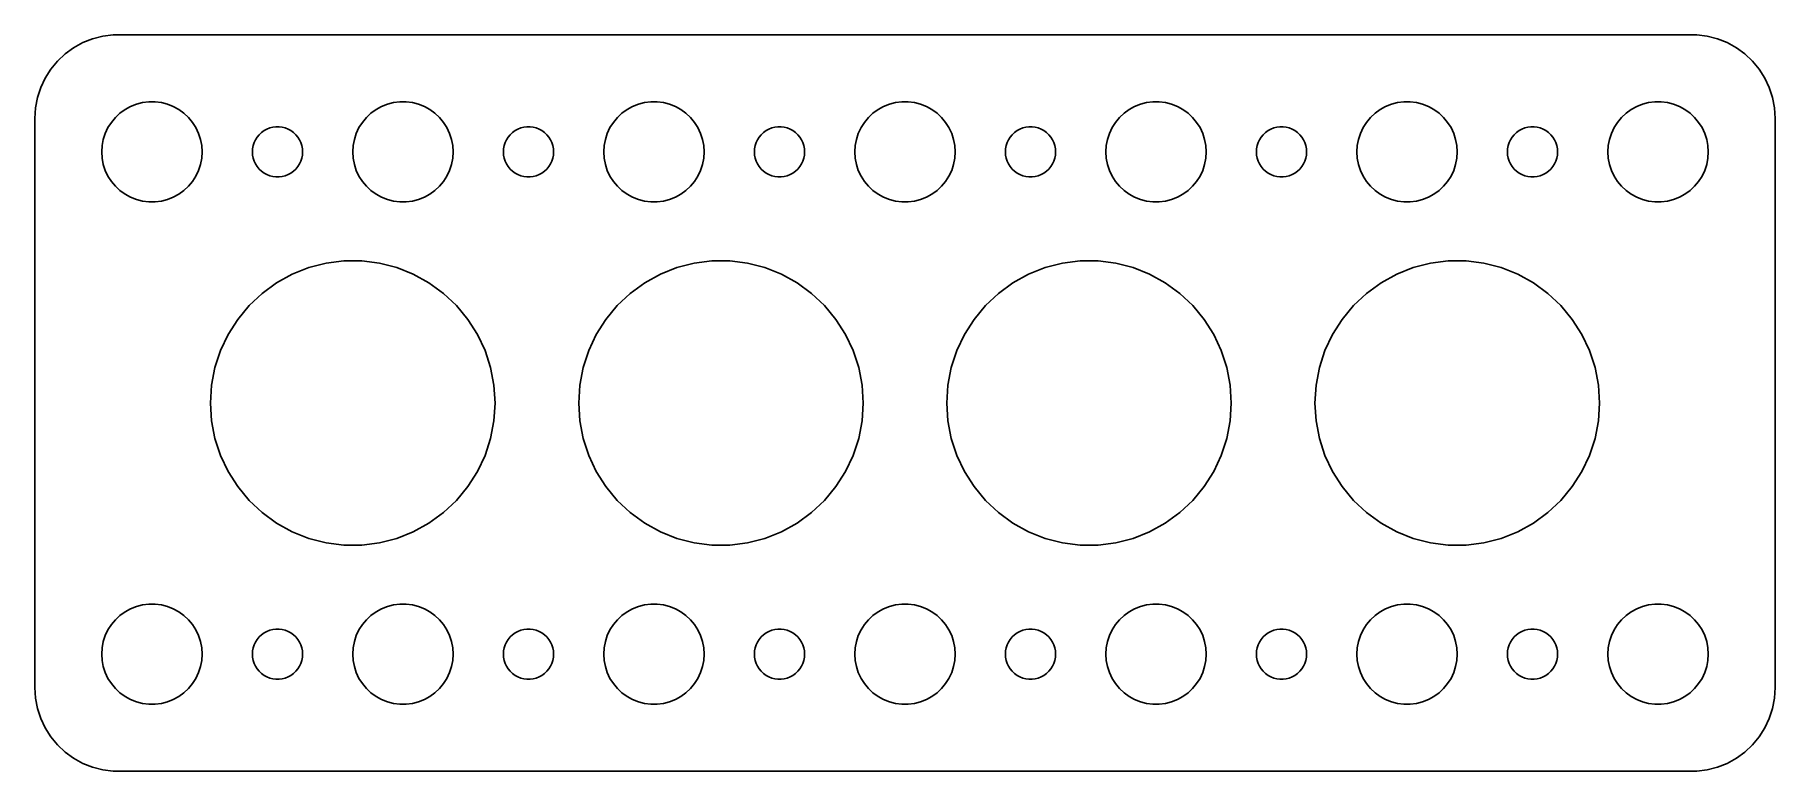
# Model space of a CAD drawing. Header units: metres. Extents: x -52 to 52, y 32 to 76.
import ezdxf

# ---------------------------------------------------------------- set-up
doc = ezdxf.new("R2010")
doc.units = ezdxf.units.M

msp = doc.modelspace()

# ---------------------------------------------------------------- linework, layer by layer
for p, q in [((-47.3139, 75.9901), (-47.9369, 75.9114)), ((47.3139, 75.9901), (-47.3139, 75.9901)), ((47.9369, 75.9114), (47.3139, 75.9901)), ((-49.6791, 75.2216), (-50.1871, 74.8526)), ((-49.1289, 75.5241), (-49.6791, 75.2216)), ((-48.5451, 75.7553), (-49.1289, 75.5241)), ((-47.9369, 75.9114), (-48.5451, 75.7553)), ((48.5451, 75.7553), (47.9369, 75.9114)), ((49.1289, 75.5241), (48.5451, 75.7553)), ((49.6791, 75.2216), (49.1289, 75.5241)), ((50.1871, 74.8526), (49.6791, 75.2216)), ((-51.0451, 73.9389), (-51.3815, 73.4088)), ((-50.6448, 74.4227), (-51.0451, 73.9389)), ((-50.1871, 74.8526), (-50.6448, 74.4227)), ((50.6448, 74.4227), (50.1871, 74.8526)), ((51.0451, 73.9389), (50.6448, 74.4227)), ((51.3815, 73.4088), (51.0451, 73.9389)), ((-51.6489, 72.8406), (-51.8429, 72.2434)), ((-51.3815, 73.4088), (-51.6489, 72.8406)), ((51.6489, 72.8406), (51.3815, 73.4088)), ((51.8429, 72.2434), (51.6489, 72.8406)), ((-51.8429, 72.2434), (-51.9606, 71.6267)), ((-46.2773, 71.7145), (-45.927, 71.8532)), ((-45.927, 71.8532), (-45.5621, 71.9469)), ((-45.5621, 71.9469), (-45.1884, 71.9941)), ((-45.1884, 71.9941), (-44.8116, 71.9941)), ((-44.8116, 71.9941), (-44.4379, 71.9469)), ((-44.4379, 71.9469), (-44.0729, 71.8532)), ((-44.0729, 71.8532), (-43.7227, 71.7145)), ((-31.2773, 71.7145), (-30.927, 71.8532)), ((-30.927, 71.8532), (-30.5621, 71.9469)), ((-30.5621, 71.9469), (-30.1884, 71.9941)), ((-30.1884, 71.9941), (-29.8116, 71.9941)), ((-29.8116, 71.9941), (-29.4379, 71.9469)), ((-29.4379, 71.9469), (-29.0729, 71.8532)), ((-29.0729, 71.8532), (-28.7227, 71.7145)), ((-16.2773, 71.7145), (-15.927, 71.8532)), ((-15.927, 71.8532), (-15.5621, 71.9469)), ((-15.5621, 71.9469), (-15.1884, 71.9941)), ((-15.1884, 71.9941), (-14.8116, 71.9941)), ((-14.8116, 71.9941), (-14.4379, 71.9469)), ((-14.4379, 71.9469), (-14.0729, 71.8532)), ((-14.0729, 71.8532), (-13.7227, 71.7145)), ((-1.27733, 71.7145), (-0.92705, 71.8532)), ((-0.92705, 71.8532), (-0.56213, 71.9469)), ((-0.56213, 71.9469), (-0.18837, 71.9941)), ((-0.18837, 71.9941), (0.18837, 71.9941)), ((0.18837, 71.9941), (0.56213, 71.9469)), ((0.56213, 71.9469), (0.92705, 71.8532)), ((0.92705, 71.8532), (1.27733, 71.7145)), ((13.7227, 71.7145), (14.0729, 71.8532)), ((14.0729, 71.8532), (14.4379, 71.9469)), ((14.4379, 71.9469), (14.8116, 71.9941)), ((14.8116, 71.9941), (15.1884, 71.9941)), ((15.1884, 71.9941), (15.5621, 71.9469)), ((15.5621, 71.9469), (15.927, 71.8532)), ((15.927, 71.8532), (16.2773, 71.7145)), ((28.7227, 71.7145), (29.0729, 71.8532)), ((29.0729, 71.8532), (29.4379, 71.9469)), ((29.4379, 71.9469), (29.8116, 71.9941)), ((29.8116, 71.9941), (30.1884, 71.9941)), ((30.1884, 71.9941), (30.5621, 71.9469)), ((30.5621, 71.9469), (30.927, 71.8532)), ((30.927, 71.8532), (31.2773, 71.7145)), ((43.7227, 71.7145), (44.0729, 71.8532)), ((44.0729, 71.8532), (44.4379, 71.9469)), ((44.4379, 71.9469), (44.8116, 71.9941)), ((44.8116, 71.9941), (45.1884, 71.9941)), ((45.1884, 71.9941), (45.5621, 71.9469)), ((45.5621, 71.9469), (45.927, 71.8532)), ((45.927, 71.8532), (46.2773, 71.7145)), ((51.9606, 71.6267), (51.8429, 72.2434)), ((-51.9606, 71.6267), (-52, 71)), ((-52, 71), (-52, 37)), ((-47.6289, 70.4453), (-47.427, 70.7634)), ((-47.427, 70.7634), (-47.1869, 71.0536)), ((-47.1869, 71.0536), (-46.9123, 71.3115)), ((-46.9123, 71.3115), (-46.6075, 71.533)), ((-46.6075, 71.533), (-46.2773, 71.7145)), ((-43.7227, 71.7145), (-43.3925, 71.533)), ((-43.3925, 71.533), (-43.0877, 71.3115)), ((-43.0877, 71.3115), (-42.8131, 71.0536)), ((-42.8131, 71.0536), (-42.5729, 70.7634)), ((-42.5729, 70.7634), (-42.3711, 70.4453)), ((-32.6289, 70.4453), (-32.427, 70.7634)), ((-32.427, 70.7634), (-32.1869, 71.0536)), ((-32.1869, 71.0536), (-31.9123, 71.3115)), ((-31.9123, 71.3115), (-31.6075, 71.533)), ((-31.6075, 71.533), (-31.2773, 71.7145)), ((-28.7227, 71.7145), (-28.3925, 71.533)), ((-28.3925, 71.533), (-28.0877, 71.3115)), ((-28.0877, 71.3115), (-27.8131, 71.0536)), ((-27.8131, 71.0536), (-27.5729, 70.7634)), ((-27.5729, 70.7634), (-27.3711, 70.4453)), ((-17.6289, 70.4453), (-17.427, 70.7634)), ((-17.427, 70.7634), (-17.1869, 71.0536)), ((-17.1869, 71.0536), (-16.9123, 71.3115)), ((-16.9123, 71.3115), (-16.6075, 71.533)), ((-16.6075, 71.533), (-16.2773, 71.7145)), ((-13.7227, 71.7145), (-13.3925, 71.533)), ((-13.3925, 71.533), (-13.0877, 71.3115)), ((-13.0877, 71.3115), (-12.8131, 71.0536)), ((-12.8131, 71.0536), (-12.5729, 70.7634)), ((-12.5729, 70.7634), (-12.3711, 70.4453)), ((-2.62891, 70.4453), (-2.42705, 70.7634)), ((-2.42705, 70.7634), (-2.1869, 71.0536)), ((-2.1869, 71.0536), (-1.91226, 71.3115)), ((-1.91226, 71.3115), (-1.60747, 71.533)), ((-1.60747, 71.533), (-1.27733, 71.7145)), ((1.27733, 71.7145), (1.60747, 71.533)), ((1.60747, 71.533), (1.91226, 71.3115)), ((1.91226, 71.3115), (2.1869, 71.0536)), ((2.1869, 71.0536), (2.42705, 70.7634)), ((2.42705, 70.7634), (2.62891, 70.4453)), ((12.3711, 70.4453), (12.5729, 70.7634)), ((12.5729, 70.7634), (12.8131, 71.0536)), ((12.8131, 71.0536), (13.0877, 71.3115)), ((13.0877, 71.3115), (13.3925, 71.533)), ((13.3925, 71.533), (13.7227, 71.7145)), ((16.2773, 71.7145), (16.6075, 71.533)), ((16.6075, 71.533), (16.9123, 71.3115)), ((16.9123, 71.3115), (17.1869, 71.0536)), ((17.1869, 71.0536), (17.427, 70.7634)), ((17.427, 70.7634), (17.6289, 70.4453)), ((27.3711, 70.4453), (27.5729, 70.7634)), ((27.5729, 70.7634), (27.8131, 71.0536)), ((27.8131, 71.0536), (28.0877, 71.3115)), ((28.0877, 71.3115), (28.3925, 71.533)), ((28.3925, 71.533), (28.7227, 71.7145)), ((31.2773, 71.7145), (31.6075, 71.533)), ((31.6075, 71.533), (31.9123, 71.3115)), ((31.9123, 71.3115), (32.1869, 71.0536)), ((32.1869, 71.0536), (32.427, 70.7634)), ((32.427, 70.7634), (32.6289, 70.4453)), ((42.3711, 70.4453), (42.5729, 70.7634)), ((42.5729, 70.7634), (42.8131, 71.0536)), ((42.8131, 71.0536), (43.0877, 71.3115)), ((43.0877, 71.3115), (43.3925, 71.533)), ((43.3925, 71.533), (43.7227, 71.7145)), ((46.2773, 71.7145), (46.6075, 71.533)), ((46.6075, 71.533), (46.9123, 71.3115)), ((46.9123, 71.3115), (47.1869, 71.0536)), ((47.1869, 71.0536), (47.427, 70.7634)), ((47.427, 70.7634), (47.6289, 70.4453)), ((52, 71), (51.9606, 71.6267)), ((52, 37), (52, 71)), ((-47.9763, 69.376), (-47.9057, 69.7461)), ((-47.9057, 69.7461), (-47.7893, 70.1044)), ((-47.7893, 70.1044), (-47.6289, 70.4453)), ((-42.3711, 70.4453), (-42.2107, 70.1044)), ((-42.2107, 70.1044), (-42.0942, 69.7461)), ((-42.0942, 69.7461), (-42.0237, 69.376)), ((-38.8947, 69.5522), (-38.8145, 69.7226)), ((-38.8145, 69.7226), (-38.7135, 69.8817)), ((-38.7135, 69.8817), (-38.5934, 70.0268)), ((-38.5934, 70.0268), (-38.4561, 70.1558)), ((-38.4561, 70.1558), (-38.3037, 70.2665)), ((-38.3037, 70.2665), (-38.1387, 70.3572)), ((-38.1387, 70.3572), (-37.9635, 70.4266)), ((-37.9635, 70.4266), (-37.7811, 70.4734)), ((-37.7811, 70.4734), (-37.5942, 70.497)), ((-37.5942, 70.497), (-37.4058, 70.497)), ((-37.4058, 70.497), (-37.2189, 70.4734)), ((-37.2189, 70.4734), (-37.0365, 70.4266)), ((-37.0365, 70.4266), (-36.8613, 70.3572)), ((-36.8613, 70.3572), (-36.6963, 70.2665)), ((-36.6963, 70.2665), (-36.5439, 70.1558)), ((-36.5439, 70.1558), (-36.4065, 70.0268)), ((-36.4065, 70.0268), (-36.2865, 69.8817)), ((-36.2865, 69.8817), (-36.1855, 69.7226)), ((-36.1855, 69.7226), (-36.1053, 69.5522)), ((-32.9763, 69.376), (-32.9057, 69.7461)), ((-32.9057, 69.7461), (-32.7893, 70.1044)), ((-32.7893, 70.1044), (-32.6289, 70.4453)), ((-27.3711, 70.4453), (-27.2107, 70.1044)), ((-27.2107, 70.1044), (-27.0942, 69.7461)), ((-27.0942, 69.7461), (-27.0237, 69.376)), ((-23.8947, 69.5522), (-23.8145, 69.7226)), ((-23.8145, 69.7226), (-23.7135, 69.8817)), ((-23.7135, 69.8817), (-23.5934, 70.0268)), ((-23.5934, 70.0268), (-23.4561, 70.1558)), ((-23.4561, 70.1558), (-23.3037, 70.2665)), ((-23.3037, 70.2665), (-23.1387, 70.3572)), ((-23.1387, 70.3572), (-22.9635, 70.4266)), ((-22.9635, 70.4266), (-22.7811, 70.4734)), ((-22.7811, 70.4734), (-22.5942, 70.497)), ((-22.5942, 70.497), (-22.4058, 70.497)), ((-22.4058, 70.497), (-22.2189, 70.4734)), ((-22.2189, 70.4734), (-22.0365, 70.4266)), ((-22.0365, 70.4266), (-21.8613, 70.3572)), ((-21.8613, 70.3572), (-21.6963, 70.2665)), ((-21.6963, 70.2665), (-21.5439, 70.1558)), ((-21.5439, 70.1558), (-21.4065, 70.0268)), ((-21.4065, 70.0268), (-21.2865, 69.8817)), ((-21.2865, 69.8817), (-21.1855, 69.7226)), ((-21.1855, 69.7226), (-21.1053, 69.5522)), ((-17.9763, 69.376), (-17.9057, 69.7461)), ((-17.9057, 69.7461), (-17.7893, 70.1044)), ((-17.7893, 70.1044), (-17.6289, 70.4453)), ((-12.3711, 70.4453), (-12.2107, 70.1044)), ((-12.2107, 70.1044), (-12.0942, 69.7461)), ((-12.0942, 69.7461), (-12.0237, 69.376)), ((-8.89465, 69.5522), (-8.81445, 69.7226)), ((-8.81445, 69.7226), (-8.71352, 69.8817)), ((-8.71352, 69.8817), (-8.59344, 70.0268)), ((-8.59344, 70.0268), (-8.45613, 70.1558)), ((-8.45613, 70.1558), (-8.30373, 70.2665)), ((-8.30373, 70.2665), (-8.13866, 70.3572)), ((-8.13866, 70.3572), (-7.96352, 70.4266)), ((-7.96352, 70.4266), (-7.78107, 70.4734)), ((-7.78107, 70.4734), (-7.59418, 70.497)), ((-7.59418, 70.497), (-7.40581, 70.497)), ((-7.40581, 70.497), (-7.21892, 70.4734)), ((-7.21892, 70.4734), (-7.03647, 70.4266)), ((-7.03647, 70.4266), (-6.86133, 70.3572)), ((-6.86133, 70.3572), (-6.69626, 70.2665)), ((-6.69626, 70.2665), (-6.54385, 70.1558)), ((-6.54385, 70.1558), (-6.40654, 70.0268)), ((-6.40654, 70.0268), (-6.28647, 69.8817)), ((-6.28647, 69.8817), (-6.18553, 69.7226)), ((-6.18553, 69.7226), (-6.10533, 69.5522)), ((-2.97633, 69.376), (-2.90575, 69.7461)), ((-2.90575, 69.7461), (-2.78932, 70.1044)), ((-2.78932, 70.1044), (-2.62891, 70.4453)), ((2.62891, 70.4453), (2.78932, 70.1044)), ((2.78932, 70.1044), (2.90575, 69.7461)), ((2.90575, 69.7461), (2.97633, 69.376)), ((6.10533, 69.5522), (6.18553, 69.7226)), ((6.18553, 69.7226), (6.28647, 69.8817)), ((6.28647, 69.8817), (6.40654, 70.0268)), ((6.40654, 70.0268), (6.54385, 70.1558)), ((6.54385, 70.1558), (6.69626, 70.2665)), ((6.69626, 70.2665), (6.86133, 70.3572)), ((6.86133, 70.3572), (7.03647, 70.4266)), ((7.03647, 70.4266), (7.21892, 70.4734)), ((7.21892, 70.4734), (7.40581, 70.497)), ((7.40581, 70.497), (7.59418, 70.497)), ((7.59418, 70.497), (7.78107, 70.4734)), ((7.78107, 70.4734), (7.96352, 70.4266)), ((7.96352, 70.4266), (8.13866, 70.3572)), ((8.13866, 70.3572), (8.30373, 70.2665)), ((8.30373, 70.2665), (8.45613, 70.1558)), ((8.45613, 70.1558), (8.59344, 70.0268)), ((8.59344, 70.0268), (8.71352, 69.8817)), ((8.71352, 69.8817), (8.81445, 69.7226)), ((8.81445, 69.7226), (8.89465, 69.5522)), ((12.0237, 69.376), (12.0942, 69.7461)), ((12.0942, 69.7461), (12.2107, 70.1044)), ((12.2107, 70.1044), (12.3711, 70.4453)), ((17.6289, 70.4453), (17.7893, 70.1044)), ((17.7893, 70.1044), (17.9057, 69.7461)), ((17.9057, 69.7461), (17.9763, 69.376)), ((21.1053, 69.5522), (21.1855, 69.7226)), ((21.1855, 69.7226), (21.2865, 69.8817)), ((21.2865, 69.8817), (21.4065, 70.0268)), ((21.4065, 70.0268), (21.5439, 70.1558)), ((21.5439, 70.1558), (21.6963, 70.2665)), ((21.6963, 70.2665), (21.8613, 70.3572)), ((21.8613, 70.3572), (22.0365, 70.4266)), ((22.0365, 70.4266), (22.2189, 70.4734)), ((22.2189, 70.4734), (22.4058, 70.497)), ((22.4058, 70.497), (22.5942, 70.497)), ((22.5942, 70.497), (22.7811, 70.4734)), ((22.7811, 70.4734), (22.9635, 70.4266)), ((22.9635, 70.4266), (23.1387, 70.3572)), ((23.1387, 70.3572), (23.3037, 70.2665)), ((23.3037, 70.2665), (23.4561, 70.1558)), ((23.4561, 70.1558), (23.5934, 70.0268)), ((23.5934, 70.0268), (23.7135, 69.8817)), ((23.7135, 69.8817), (23.8145, 69.7226)), ((23.8145, 69.7226), (23.8947, 69.5522)), ((27.0237, 69.376), (27.0942, 69.7461)), ((27.0942, 69.7461), (27.2107, 70.1044)), ((27.2107, 70.1044), (27.3711, 70.4453)), ((32.6289, 70.4453), (32.7893, 70.1044)), ((32.7893, 70.1044), (32.9057, 69.7461)), ((32.9057, 69.7461), (32.9763, 69.376)), ((36.1053, 69.5522), (36.1855, 69.7226)), ((36.1855, 69.7226), (36.2865, 69.8817)), ((36.2865, 69.8817), (36.4065, 70.0268)), ((36.4065, 70.0268), (36.5439, 70.1558)), ((36.5439, 70.1558), (36.6963, 70.2665)), ((36.6963, 70.2665), (36.8613, 70.3572)), ((36.8613, 70.3572), (37.0365, 70.4266)), ((37.0365, 70.4266), (37.2189, 70.4734)), ((37.2189, 70.4734), (37.4058, 70.497)), ((37.4058, 70.497), (37.5942, 70.497)), ((37.5942, 70.497), (37.7811, 70.4734)), ((37.7811, 70.4734), (37.9635, 70.4266)), ((37.9635, 70.4266), (38.1387, 70.3572)), ((38.1387, 70.3572), (38.3037, 70.2665)), ((38.3037, 70.2665), (38.4561, 70.1558)), ((38.4561, 70.1558), (38.5934, 70.0268)), ((38.5934, 70.0268), (38.7135, 69.8817)), ((38.7135, 69.8817), (38.8145, 69.7226)), ((38.8145, 69.7226), (38.8947, 69.5522)), ((42.0237, 69.376), (42.0942, 69.7461)), ((42.0942, 69.7461), (42.2107, 70.1044)), ((42.2107, 70.1044), (42.3711, 70.4453)), ((47.6289, 70.4453), (47.7893, 70.1044)), ((47.7893, 70.1044), (47.9057, 69.7461)), ((47.9057, 69.7461), (47.9763, 69.376)), ((-48, 69), (-47.9763, 69.376)), ((-47.9763, 68.624), (-48, 69)), ((-42.0237, 69.376), (-42, 69)), ((-42, 69), (-42.0237, 68.624)), ((-39, 69), (-38.9882, 69.188)), ((-38.9882, 68.812), (-39, 69)), ((-38.9882, 69.188), (-38.9529, 69.373)), ((-38.9529, 68.627), (-38.9882, 68.812)), ((-38.9529, 69.373), (-38.8947, 69.5522)), ((-36.1053, 69.5522), (-36.0471, 69.373)), ((-36.0471, 69.373), (-36.0118, 69.188)), ((-36.0118, 68.812), (-36.0471, 68.627)), ((-36.0118, 69.188), (-36, 69)), ((-36, 69), (-36.0118, 68.812)), ((-33, 69), (-32.9763, 69.376)), ((-32.9763, 68.624), (-33, 69)), ((-27.0237, 69.376), (-27, 69)), ((-27, 69), (-27.0237, 68.624)), ((-24, 69), (-23.9882, 69.188)), ((-23.9882, 68.812), (-24, 69)), ((-23.9882, 69.188), (-23.9529, 69.373)), ((-23.9529, 68.627), (-23.9882, 68.812)), ((-23.9529, 69.373), (-23.8947, 69.5522)), ((-21.1053, 69.5522), (-21.0471, 69.373)), ((-21.0471, 69.373), (-21.0118, 69.188)), ((-21.0118, 68.812), (-21.0471, 68.627)), ((-21.0118, 69.188), (-21, 69)), ((-21, 69), (-21.0118, 68.812)), ((-18, 69), (-17.9763, 69.376)), ((-17.9763, 68.624), (-18, 69)), ((-12.0237, 69.376), (-12, 69)), ((-12, 69), (-12.0237, 68.624)), ((-9, 69), (-8.98816, 69.188)), ((-8.98816, 68.812), (-9, 69)), ((-8.98816, 69.188), (-8.95287, 69.373)), ((-8.95287, 68.627), (-8.98816, 68.812)), ((-8.95287, 69.373), (-8.89465, 69.5522)), ((-6.10533, 69.5522), (-6.04712, 69.373)), ((-6.04712, 69.373), (-6.01183, 69.188)), ((-6.01183, 68.812), (-6.04712, 68.627)), ((-6.01183, 69.188), (-6, 69)), ((-6, 69), (-6.01183, 68.812)), ((-3, 69), (-2.97633, 69.376)), ((-2.97633, 68.624), (-3, 69)), ((2.97633, 69.376), (3, 69)), ((3, 69), (2.97633, 68.624)), ((6, 69), (6.01183, 69.188)), ((6.01183, 68.812), (6, 69)), ((6.01183, 69.188), (6.04712, 69.373)), ((6.04712, 68.627), (6.01183, 68.812)), ((6.04712, 69.373), (6.10533, 69.5522)), ((8.89465, 69.5522), (8.95287, 69.373)), ((8.95287, 69.373), (8.98816, 69.188)), ((8.98816, 68.812), (8.95287, 68.627)), ((8.98816, 69.188), (9, 69)), ((9, 69), (8.98816, 68.812)), ((12, 69), (12.0237, 69.376)), ((12.0237, 68.624), (12, 69)), ((17.9763, 69.376), (18, 69)), ((18, 69), (17.9763, 68.624)), ((21, 69), (21.0118, 69.188)), ((21.0118, 68.812), (21, 69)), ((21.0118, 69.188), (21.0471, 69.373)), ((21.0471, 68.627), (21.0118, 68.812)), ((21.0471, 69.373), (21.1053, 69.5522)), ((23.8947, 69.5522), (23.9529, 69.373)), ((23.9529, 69.373), (23.9882, 69.188)), ((23.9882, 68.812), (23.9529, 68.627)), ((23.9882, 69.188), (24, 69)), ((24, 69), (23.9882, 68.812)), ((27, 69), (27.0237, 69.376)), ((27.0237, 68.624), (27, 69)), ((32.9763, 69.376), (33, 69)), ((33, 69), (32.9763, 68.624)), ((36, 69), (36.0118, 69.188)), ((36.0118, 68.812), (36, 69)), ((36.0118, 69.188), (36.0471, 69.373)), ((36.0471, 68.627), (36.0118, 68.812)), ((36.0471, 69.373), (36.1053, 69.5522)), ((38.8947, 69.5522), (38.9529, 69.373)), ((38.9529, 69.373), (38.9882, 69.188)), ((38.9882, 68.812), (38.9529, 68.627)), ((38.9882, 69.188), (39, 69)), ((39, 69), (38.9882, 68.812)), ((42, 69), (42.0237, 69.376)), ((42.0237, 68.624), (42, 69)), ((47.9763, 69.376), (48, 69)), ((48, 69), (47.9763, 68.624)), ((-47.9057, 68.2539), (-47.9763, 68.624)), ((-47.7893, 67.8956), (-47.9057, 68.2539)), ((-47.6289, 67.5547), (-47.7893, 67.8956)), ((-42.2107, 67.8956), (-42.3711, 67.5547)), ((-42.0942, 68.2539), (-42.2107, 67.8956)), ((-42.0237, 68.624), (-42.0942, 68.2539)), ((-38.8947, 68.4478), (-38.9529, 68.627)), ((-38.8145, 68.2774), (-38.8947, 68.4478)), ((-38.7135, 68.1183), (-38.8145, 68.2774)), ((-38.5934, 67.9732), (-38.7135, 68.1183)), ((-38.4561, 67.8442), (-38.5934, 67.9732)), ((-38.3037, 67.7335), (-38.4561, 67.8442)), ((-38.1387, 67.6427), (-38.3037, 67.7335)), ((-37.9635, 67.5734), (-38.1387, 67.6427)), ((-36.8613, 67.6427), (-37.0365, 67.5734)), ((-36.6963, 67.7335), (-36.8613, 67.6427)), ((-36.5439, 67.8442), (-36.6963, 67.7335)), ((-36.4065, 67.9732), (-36.5439, 67.8442)), ((-36.2865, 68.1183), (-36.4065, 67.9732)), ((-36.1855, 68.2774), (-36.2865, 68.1183)), ((-36.1053, 68.4478), (-36.1855, 68.2774)), ((-36.0471, 68.627), (-36.1053, 68.4478)), ((-32.9057, 68.2539), (-32.9763, 68.624)), ((-32.7893, 67.8956), (-32.9057, 68.2539)), ((-32.6289, 67.5547), (-32.7893, 67.8956)), ((-27.2107, 67.8956), (-27.3711, 67.5547)), ((-27.0942, 68.2539), (-27.2107, 67.8956)), ((-27.0237, 68.624), (-27.0942, 68.2539)), ((-23.8947, 68.4478), (-23.9529, 68.627)), ((-23.8145, 68.2774), (-23.8947, 68.4478)), ((-23.7135, 68.1183), (-23.8145, 68.2774)), ((-23.5934, 67.9732), (-23.7135, 68.1183)), ((-23.4561, 67.8442), (-23.5934, 67.9732)), ((-23.3037, 67.7335), (-23.4561, 67.8442)), ((-23.1387, 67.6427), (-23.3037, 67.7335)), ((-22.9635, 67.5734), (-23.1387, 67.6427)), ((-21.8613, 67.6427), (-22.0365, 67.5734)), ((-21.6963, 67.7335), (-21.8613, 67.6427)), ((-21.5439, 67.8442), (-21.6963, 67.7335)), ((-21.4065, 67.9732), (-21.5439, 67.8442)), ((-21.2865, 68.1183), (-21.4065, 67.9732)), ((-21.1855, 68.2774), (-21.2865, 68.1183)), ((-21.1053, 68.4478), (-21.1855, 68.2774)), ((-21.0471, 68.627), (-21.1053, 68.4478)), ((-17.9057, 68.2539), (-17.9763, 68.624)), ((-17.7893, 67.8956), (-17.9057, 68.2539)), ((-17.6289, 67.5547), (-17.7893, 67.8956)), ((-12.2107, 67.8956), (-12.3711, 67.5547)), ((-12.0942, 68.2539), (-12.2107, 67.8956)), ((-12.0237, 68.624), (-12.0942, 68.2539)), ((-8.89465, 68.4478), (-8.95287, 68.627)), ((-8.81445, 68.2774), (-8.89465, 68.4478)), ((-8.71352, 68.1183), (-8.81445, 68.2774)), ((-8.59344, 67.9732), (-8.71352, 68.1183)), ((-8.45613, 67.8442), (-8.59344, 67.9732)), ((-8.30373, 67.7335), (-8.45613, 67.8442)), ((-8.13866, 67.6427), (-8.30373, 67.7335)), ((-7.96352, 67.5734), (-8.13866, 67.6427)), ((-6.86133, 67.6427), (-7.03647, 67.5734)), ((-6.69626, 67.7335), (-6.86133, 67.6427)), ((-6.54385, 67.8442), (-6.69626, 67.7335)), ((-6.40654, 67.9732), (-6.54385, 67.8442)), ((-6.28647, 68.1183), (-6.40654, 67.9732)), ((-6.18553, 68.2774), (-6.28647, 68.1183)), ((-6.10533, 68.4478), (-6.18553, 68.2774)), ((-6.04712, 68.627), (-6.10533, 68.4478)), ((-2.90575, 68.2539), (-2.97633, 68.624)), ((-2.78932, 67.8956), (-2.90575, 68.2539)), ((-2.62891, 67.5547), (-2.78932, 67.8956)), ((2.78932, 67.8956), (2.62891, 67.5547)), ((2.90575, 68.2539), (2.78932, 67.8956)), ((2.97633, 68.624), (2.90575, 68.2539)), ((6.10533, 68.4478), (6.04712, 68.627)), ((6.18553, 68.2774), (6.10533, 68.4478)), ((6.28647, 68.1183), (6.18553, 68.2774)), ((6.40654, 67.9732), (6.28647, 68.1183)), ((6.54385, 67.8442), (6.40654, 67.9732)), ((6.69626, 67.7335), (6.54385, 67.8442)), ((6.86133, 67.6427), (6.69626, 67.7335)), ((7.03647, 67.5734), (6.86133, 67.6427)), ((8.13866, 67.6427), (7.96352, 67.5734)), ((8.30373, 67.7335), (8.13866, 67.6427)), ((8.45613, 67.8442), (8.30373, 67.7335)), ((8.59344, 67.9732), (8.45613, 67.8442)), ((8.71352, 68.1183), (8.59344, 67.9732)), ((8.81445, 68.2774), (8.71352, 68.1183)), ((8.89465, 68.4478), (8.81445, 68.2774)), ((8.95287, 68.627), (8.89465, 68.4478)), ((12.0942, 68.2539), (12.0237, 68.624)), ((12.2107, 67.8956), (12.0942, 68.2539)), ((12.3711, 67.5547), (12.2107, 67.8956)), ((17.7893, 67.8956), (17.6289, 67.5547)), ((17.9057, 68.2539), (17.7893, 67.8956)), ((17.9763, 68.624), (17.9057, 68.2539)), ((21.1053, 68.4478), (21.0471, 68.627)), ((21.1855, 68.2774), (21.1053, 68.4478)), ((21.2865, 68.1183), (21.1855, 68.2774)), ((21.4065, 67.9732), (21.2865, 68.1183)), ((21.5439, 67.8442), (21.4065, 67.9732)), ((21.6963, 67.7335), (21.5439, 67.8442)), ((21.8613, 67.6427), (21.6963, 67.7335)), ((22.0365, 67.5734), (21.8613, 67.6427)), ((23.1387, 67.6427), (22.9635, 67.5734)), ((23.3037, 67.7335), (23.1387, 67.6427)), ((23.4561, 67.8442), (23.3037, 67.7335)), ((23.5934, 67.9732), (23.4561, 67.8442)), ((23.7135, 68.1183), (23.5934, 67.9732)), ((23.8145, 68.2774), (23.7135, 68.1183)), ((23.8947, 68.4478), (23.8145, 68.2774)), ((23.9529, 68.627), (23.8947, 68.4478)), ((27.0942, 68.2539), (27.0237, 68.624)), ((27.2107, 67.8956), (27.0942, 68.2539)), ((27.3711, 67.5547), (27.2107, 67.8956)), ((32.7893, 67.8956), (32.6289, 67.5547)), ((32.9057, 68.2539), (32.7893, 67.8956)), ((32.9763, 68.624), (32.9057, 68.2539)), ((36.1053, 68.4478), (36.0471, 68.627)), ((36.1855, 68.2774), (36.1053, 68.4478)), ((36.2865, 68.1183), (36.1855, 68.2774)), ((36.4065, 67.9732), (36.2865, 68.1183)), ((36.5439, 67.8442), (36.4065, 67.9732)), ((36.6963, 67.7335), (36.5439, 67.8442)), ((36.8613, 67.6427), (36.6963, 67.7335)), ((37.0365, 67.5734), (36.8613, 67.6427)), ((38.1387, 67.6427), (37.9635, 67.5734)), ((38.3037, 67.7335), (38.1387, 67.6427)), ((38.4561, 67.8442), (38.3037, 67.7335)), ((38.5934, 67.9732), (38.4561, 67.8442)), ((38.7135, 68.1183), (38.5934, 67.9732)), ((38.8145, 68.2774), (38.7135, 68.1183)), ((38.8947, 68.4478), (38.8145, 68.2774)), ((38.9529, 68.627), (38.8947, 68.4478)), ((42.0942, 68.2539), (42.0237, 68.624)), ((42.2107, 67.8956), (42.0942, 68.2539)), ((42.3711, 67.5547), (42.2107, 67.8956)), ((47.7893, 67.8956), (47.6289, 67.5547)), ((47.9057, 68.2539), (47.7893, 67.8956)), ((47.9763, 68.624), (47.9057, 68.2539)), ((-47.427, 67.2366), (-47.6289, 67.5547)), ((-47.1869, 66.9464), (-47.427, 67.2366)), ((-46.9123, 66.6884), (-47.1869, 66.9464)), ((-46.6075, 66.467), (-46.9123, 66.6884)), ((-43.0877, 66.6884), (-43.3925, 66.467)), ((-42.8131, 66.9464), (-43.0877, 66.6884)), ((-42.5729, 67.2366), (-42.8131, 66.9464)), ((-42.3711, 67.5547), (-42.5729, 67.2366)), ((-37.7811, 67.5266), (-37.9635, 67.5734)), ((-37.5942, 67.5029), (-37.7811, 67.5266)), ((-37.4058, 67.5029), (-37.5942, 67.5029)), ((-37.2189, 67.5266), (-37.4058, 67.5029)), ((-37.0365, 67.5734), (-37.2189, 67.5266)), ((-32.427, 67.2366), (-32.6289, 67.5547)), ((-32.1869, 66.9464), (-32.427, 67.2366)), ((-31.9123, 66.6884), (-32.1869, 66.9464)), ((-31.6075, 66.467), (-31.9123, 66.6884)), ((-28.0877, 66.6884), (-28.3925, 66.467)), ((-27.8131, 66.9464), (-28.0877, 66.6884)), ((-27.5729, 67.2366), (-27.8131, 66.9464)), ((-27.3711, 67.5547), (-27.5729, 67.2366)), ((-22.7811, 67.5266), (-22.9635, 67.5734)), ((-22.5942, 67.5029), (-22.7811, 67.5266)), ((-22.4058, 67.5029), (-22.5942, 67.5029)), ((-22.2189, 67.5266), (-22.4058, 67.5029)), ((-22.0365, 67.5734), (-22.2189, 67.5266)), ((-17.427, 67.2366), (-17.6289, 67.5547)), ((-17.1869, 66.9464), (-17.427, 67.2366)), ((-16.9123, 66.6884), (-17.1869, 66.9464)), ((-16.6075, 66.467), (-16.9123, 66.6884)), ((-13.0877, 66.6884), (-13.3925, 66.467)), ((-12.8131, 66.9464), (-13.0877, 66.6884)), ((-12.5729, 67.2366), (-12.8131, 66.9464)), ((-12.3711, 67.5547), (-12.5729, 67.2366)), ((-7.78107, 67.5266), (-7.96352, 67.5734)), ((-7.59418, 67.5029), (-7.78107, 67.5266)), ((-7.40581, 67.5029), (-7.59418, 67.5029)), ((-7.21892, 67.5266), (-7.40581, 67.5029)), ((-7.03647, 67.5734), (-7.21892, 67.5266)), ((-2.42705, 67.2366), (-2.62891, 67.5547)), ((-2.1869, 66.9464), (-2.42705, 67.2366)), ((-1.91226, 66.6884), (-2.1869, 66.9464)), ((-1.60747, 66.467), (-1.91226, 66.6884)), ((1.91226, 66.6884), (1.60747, 66.467)), ((2.1869, 66.9464), (1.91226, 66.6884)), ((2.42705, 67.2366), (2.1869, 66.9464)), ((2.62891, 67.5547), (2.42705, 67.2366)), ((7.21892, 67.5266), (7.03647, 67.5734)), ((7.40581, 67.5029), (7.21892, 67.5266)), ((7.59418, 67.5029), (7.40581, 67.5029)), ((7.78107, 67.5266), (7.59418, 67.5029)), ((7.96352, 67.5734), (7.78107, 67.5266)), ((12.5729, 67.2366), (12.3711, 67.5547)), ((12.8131, 66.9464), (12.5729, 67.2366)), ((13.0877, 66.6884), (12.8131, 66.9464)), ((13.3925, 66.467), (13.0877, 66.6884)), ((16.9123, 66.6884), (16.6075, 66.467)), ((17.1869, 66.9464), (16.9123, 66.6884)), ((17.427, 67.2366), (17.1869, 66.9464)), ((17.6289, 67.5547), (17.427, 67.2366)), ((22.2189, 67.5266), (22.0365, 67.5734)), ((22.4058, 67.5029), (22.2189, 67.5266)), ((22.5942, 67.5029), (22.4058, 67.5029)), ((22.7811, 67.5266), (22.5942, 67.5029)), ((22.9635, 67.5734), (22.7811, 67.5266)), ((27.5729, 67.2366), (27.3711, 67.5547)), ((27.8131, 66.9464), (27.5729, 67.2366)), ((28.0877, 66.6884), (27.8131, 66.9464)), ((28.3925, 66.467), (28.0877, 66.6884)), ((31.9123, 66.6884), (31.6075, 66.467)), ((32.1869, 66.9464), (31.9123, 66.6884)), ((32.427, 67.2366), (32.1869, 66.9464)), ((32.6289, 67.5547), (32.427, 67.2366)), ((37.2189, 67.5266), (37.0365, 67.5734)), ((37.4058, 67.5029), (37.2189, 67.5266)), ((37.5942, 67.5029), (37.4058, 67.5029)), ((37.7811, 67.5266), (37.5942, 67.5029)), ((37.9635, 67.5734), (37.7811, 67.5266)), ((42.5729, 67.2366), (42.3711, 67.5547)), ((42.8131, 66.9464), (42.5729, 67.2366)), ((43.0877, 66.6884), (42.8131, 66.9464)), ((43.3925, 66.467), (43.0877, 66.6884)), ((46.9123, 66.6884), (46.6075, 66.467)), ((47.1869, 66.9464), (46.9123, 66.6884)), ((47.427, 67.2366), (47.1869, 66.9464)), ((47.6289, 67.5547), (47.427, 67.2366)), ((-46.2773, 66.2855), (-46.6075, 66.467)), ((-45.927, 66.1468), (-46.2773, 66.2855)), ((-45.5621, 66.0531), (-45.927, 66.1468)), ((-45.1884, 66.0059), (-45.5621, 66.0531)), ((-44.8116, 66.0059), (-45.1884, 66.0059)), ((-44.4379, 66.0531), (-44.8116, 66.0059)), ((-44.0729, 66.1468), (-44.4379, 66.0531)), ((-43.7227, 66.2855), (-44.0729, 66.1468)), ((-43.3925, 66.467), (-43.7227, 66.2855)), ((-31.2773, 66.2855), (-31.6075, 66.467)), ((-30.927, 66.1468), (-31.2773, 66.2855)), ((-30.5621, 66.0531), (-30.927, 66.1468)), ((-30.1884, 66.0059), (-30.5621, 66.0531)), ((-29.8116, 66.0059), (-30.1884, 66.0059)), ((-29.4379, 66.0531), (-29.8116, 66.0059)), ((-29.0729, 66.1468), (-29.4379, 66.0531)), ((-28.7227, 66.2855), (-29.0729, 66.1468)), ((-28.3925, 66.467), (-28.7227, 66.2855)), ((-16.2773, 66.2855), (-16.6075, 66.467)), ((-15.927, 66.1468), (-16.2773, 66.2855)), ((-15.5621, 66.0531), (-15.927, 66.1468)), ((-15.1884, 66.0059), (-15.5621, 66.0531)), ((-14.8116, 66.0059), (-15.1884, 66.0059)), ((-14.4379, 66.0531), (-14.8116, 66.0059)), ((-14.0729, 66.1468), (-14.4379, 66.0531)), ((-13.7227, 66.2855), (-14.0729, 66.1468)), ((-13.3925, 66.467), (-13.7227, 66.2855)), ((-1.27733, 66.2855), (-1.60747, 66.467)), ((-0.92705, 66.1468), (-1.27733, 66.2855)), ((-0.56213, 66.0531), (-0.92705, 66.1468)), ((-0.18837, 66.0059), (-0.56213, 66.0531)), ((0.18837, 66.0059), (-0.18837, 66.0059)), ((0.56213, 66.0531), (0.18837, 66.0059)), ((0.92705, 66.1468), (0.56213, 66.0531)), ((1.27733, 66.2855), (0.92705, 66.1468)), ((1.60747, 66.467), (1.27733, 66.2855)), ((13.7227, 66.2855), (13.3925, 66.467)), ((14.0729, 66.1468), (13.7227, 66.2855)), ((14.4379, 66.0531), (14.0729, 66.1468)), ((14.8116, 66.0059), (14.4379, 66.0531)), ((15.1884, 66.0059), (14.8116, 66.0059)), ((15.5621, 66.0531), (15.1884, 66.0059)), ((15.927, 66.1468), (15.5621, 66.0531)), ((16.2773, 66.2855), (15.927, 66.1468)), ((16.6075, 66.467), (16.2773, 66.2855)), ((28.7227, 66.2855), (28.3925, 66.467)), ((29.0729, 66.1468), (28.7227, 66.2855)), ((29.4379, 66.0531), (29.0729, 66.1468)), ((29.8116, 66.0059), (29.4379, 66.0531)), ((30.1884, 66.0059), (29.8116, 66.0059)), ((30.5621, 66.0531), (30.1884, 66.0059)), ((30.927, 66.1468), (30.5621, 66.0531)), ((31.2773, 66.2855), (30.927, 66.1468)), ((31.6075, 66.467), (31.2773, 66.2855)), ((43.7227, 66.2855), (43.3925, 66.467)), ((44.0729, 66.1468), (43.7227, 66.2855)), ((44.4379, 66.0531), (44.0729, 66.1468)), ((44.8116, 66.0059), (44.4379, 66.0531)), ((45.1884, 66.0059), (44.8116, 66.0059)), ((45.5621, 66.0531), (45.1884, 66.0059)), ((45.927, 66.1468), (45.5621, 66.0531)), ((46.2773, 66.2855), (45.927, 66.1468)), ((46.6075, 66.467), (46.2773, 66.2855)), ((-34.5927, 62.3494), (-33.5337, 62.4832)), ((-33.5337, 62.4832), (-32.4663, 62.4832)), ((-32.4663, 62.4832), (-31.4073, 62.3494)), ((-12.5927, 62.3494), (-11.5337, 62.4832)), ((-11.5337, 62.4832), (-10.4663, 62.4832)), ((-10.4663, 62.4832), (-9.40726, 62.3494)), ((9.40726, 62.3494), (10.4663, 62.4832)), ((10.4663, 62.4832), (11.5337, 62.4832)), ((11.5337, 62.4832), (12.5927, 62.3494)), ((31.4073, 62.3494), (32.4663, 62.4832)), ((32.4663, 62.4832), (33.5337, 62.4832)), ((33.5337, 62.4832), (34.5927, 62.3494)), ((-37.5545, 61.1768), (-36.6191, 61.691)), ((-36.6191, 61.691), (-35.6266, 62.084)), ((-35.6266, 62.084), (-34.5927, 62.3494)), ((-31.4073, 62.3494), (-30.3734, 62.084)), ((-30.3734, 62.084), (-29.3809, 61.691)), ((-29.3809, 61.691), (-28.4455, 61.1768)), ((-15.5545, 61.1768), (-14.6191, 61.691)), ((-14.6191, 61.691), (-13.6266, 62.084)), ((-13.6266, 62.084), (-12.5927, 62.3494)), ((-9.40726, 62.3494), (-8.37335, 62.084)), ((-8.37335, 62.084), (-7.38087, 61.691)), ((-7.38087, 61.691), (-6.44547, 61.1768)), ((6.44547, 61.1768), (7.38087, 61.691)), ((7.38087, 61.691), (8.37335, 62.084)), ((8.37335, 62.084), (9.40726, 62.3494)), ((12.5927, 62.3494), (13.6266, 62.084)), ((13.6266, 62.084), (14.6191, 61.691)), ((14.6191, 61.691), (15.5545, 61.1768)), ((28.4455, 61.1768), (29.3809, 61.691)), ((29.3809, 61.691), (30.3734, 62.084)), ((30.3734, 62.084), (31.4073, 62.3494)), ((34.5927, 62.3494), (35.6266, 62.084)), ((35.6266, 62.084), (36.6191, 61.691)), ((36.6191, 61.691), (37.5545, 61.1768)), ((-39.1962, 59.8186), (-38.4181, 60.5494)), ((-38.4181, 60.5494), (-37.5545, 61.1768)), ((-28.4455, 61.1768), (-27.5819, 60.5494)), ((-27.5819, 60.5494), (-26.8038, 59.8186)), ((-17.1962, 59.8186), (-16.4181, 60.5494)), ((-16.4181, 60.5494), (-15.5545, 61.1768)), ((-6.44547, 61.1768), (-5.58189, 60.5494)), ((-5.58189, 60.5494), (-4.80376, 59.8186)), ((4.80376, 59.8186), (5.58189, 60.5494)), ((5.58189, 60.5494), (6.44547, 61.1768)), ((15.5545, 61.1768), (16.4181, 60.5494)), ((16.4181, 60.5494), (17.1962, 59.8186)), ((26.8038, 59.8186), (27.5819, 60.5494)), ((27.5819, 60.5494), (28.4455, 61.1768)), ((37.5545, 61.1768), (38.4181, 60.5494)), ((38.4181, 60.5494), (39.1962, 59.8186)), ((-39.8766, 58.9962), (-39.1962, 59.8186)), ((-26.8038, 59.8186), (-26.1234, 58.9962)), ((-17.8766, 58.9962), (-17.1962, 59.8186)), ((-4.80376, 59.8186), (-4.12335, 58.9962)), ((4.12335, 58.9962), (4.80376, 59.8186)), ((17.1962, 59.8186), (17.8766, 58.9962)), ((26.1234, 58.9962), (26.8038, 59.8186)), ((39.1962, 59.8186), (39.8766, 58.9962)), ((-40.4486, 58.0949), (-39.8766, 58.9962)), ((-26.1234, 58.9962), (-25.5514, 58.0949)), ((-18.4486, 58.0949), (-17.8766, 58.9962)), ((-4.12335, 58.9962), (-3.55139, 58.0949)), ((3.55139, 58.0949), (4.12335, 58.9962)), ((17.8766, 58.9962), (18.4486, 58.0949)), ((25.5514, 58.0949), (26.1234, 58.9962)), ((39.8766, 58.9962), (40.4486, 58.0949)), ((-40.9031, 57.129), (-40.4486, 58.0949)), ((-25.5514, 58.0949), (-25.0969, 57.129)), ((-18.9031, 57.129), (-18.4486, 58.0949)), ((-3.55139, 58.0949), (-3.09689, 57.129)), ((3.09689, 57.129), (3.55139, 58.0949)), ((18.4486, 58.0949), (18.9031, 57.129)), ((25.0969, 57.129), (25.5514, 58.0949)), ((40.4486, 58.0949), (40.9031, 57.129)), ((-41.233, 56.1139), (-40.9031, 57.129)), ((-25.0969, 57.129), (-24.767, 56.1139)), ((-19.233, 56.1139), (-18.9031, 57.129)), ((-3.09689, 57.129), (-2.76703, 56.1139)), ((2.76703, 56.1139), (3.09689, 57.129)), ((18.9031, 57.129), (19.233, 56.1139)), ((24.767, 56.1139), (25.0969, 57.129)), ((40.9031, 57.129), (41.233, 56.1139)), ((-41.433, 55.0653), (-41.233, 56.1139)), ((-24.767, 56.1139), (-24.567, 55.0653)), ((-19.433, 55.0653), (-19.233, 56.1139)), ((-2.76703, 56.1139), (-2.56702, 55.0653)), ((2.56702, 55.0653), (2.76703, 56.1139)), ((19.233, 56.1139), (19.433, 55.0653)), ((24.567, 55.0653), (24.767, 56.1139)), ((41.233, 56.1139), (41.433, 55.0653)), ((-41.5, 54), (-41.433, 55.0653)), ((-24.567, 55.0653), (-24.5, 54)), ((-19.5, 54), (-19.433, 55.0653)), ((-2.56702, 55.0653), (-2.5, 54)), ((2.5, 54), (2.56702, 55.0653)), ((19.433, 55.0653), (19.5, 54)), ((24.5, 54), (24.567, 55.0653)), ((41.433, 55.0653), (41.5, 54)), ((-41.433, 52.9347), (-41.5, 54)), ((-24.5, 54), (-24.567, 52.9347)), ((-19.433, 52.9347), (-19.5, 54)), ((-2.5, 54), (-2.56702, 52.9347)), ((2.56702, 52.9347), (2.5, 54)), ((19.5, 54), (19.433, 52.9347)), ((24.567, 52.9347), (24.5, 54)), ((41.5, 54), (41.433, 52.9347)), ((-41.233, 51.8861), (-41.433, 52.9347)), ((-24.567, 52.9347), (-24.767, 51.8861)), ((-19.233, 51.8861), (-19.433, 52.9347)), ((-2.56702, 52.9347), (-2.76703, 51.8861)), ((2.76703, 51.8861), (2.56702, 52.9347)), ((19.433, 52.9347), (19.233, 51.8861)), ((24.767, 51.8861), (24.567, 52.9347)), ((41.433, 52.9347), (41.233, 51.8861)), ((-40.9031, 50.871), (-41.233, 51.8861)), ((-24.767, 51.8861), (-25.0969, 50.871)), ((-18.9031, 50.871), (-19.233, 51.8861)), ((-2.76703, 51.8861), (-3.09689, 50.871)), ((3.09689, 50.871), (2.76703, 51.8861)), ((19.233, 51.8861), (18.9031, 50.871)), ((25.0969, 50.871), (24.767, 51.8861)), ((41.233, 51.8861), (40.9031, 50.871)), ((-40.4486, 49.9051), (-40.9031, 50.871)), ((-25.0969, 50.871), (-25.5514, 49.9051)), ((-18.4486, 49.9051), (-18.9031, 50.871)), ((-3.09689, 50.871), (-3.55139, 49.9051)), ((3.55139, 49.9051), (3.09689, 50.871)), ((18.9031, 50.871), (18.4486, 49.9051)), ((25.5514, 49.9051), (25.0969, 50.871)), ((40.9031, 50.871), (40.4486, 49.9051)), ((-39.8766, 49.0038), (-40.4486, 49.9051)), ((-39.1962, 48.1814), (-39.8766, 49.0038)), ((-26.1234, 49.0038), (-26.8038, 48.1814)), ((-25.5514, 49.9051), (-26.1234, 49.0038)), ((-17.8766, 49.0038), (-18.4486, 49.9051)), ((-17.1962, 48.1814), (-17.8766, 49.0038)), ((-4.12335, 49.0038), (-4.80376, 48.1814)), ((-3.55139, 49.9051), (-4.12335, 49.0038)), ((4.12335, 49.0038), (3.55139, 49.9051)), ((4.80376, 48.1814), (4.12335, 49.0038)), ((17.8766, 49.0038), (17.1962, 48.1814)), ((18.4486, 49.9051), (17.8766, 49.0038)), ((26.1234, 49.0038), (25.5514, 49.9051)), ((26.8038, 48.1814), (26.1234, 49.0038)), ((39.8766, 49.0038), (39.1962, 48.1814)), ((40.4486, 49.9051), (39.8766, 49.0038)), ((-38.4181, 47.4506), (-39.1962, 48.1814)), ((-26.8038, 48.1814), (-27.5819, 47.4506)), ((-16.4181, 47.4506), (-17.1962, 48.1814)), ((-4.80376, 48.1814), (-5.58189, 47.4506)), ((5.58189, 47.4506), (4.80376, 48.1814)), ((17.1962, 48.1814), (16.4181, 47.4506)), ((27.5819, 47.4506), (26.8038, 48.1814)), ((39.1962, 48.1814), (38.4181, 47.4506)), ((-37.5545, 46.8232), (-38.4181, 47.4506)), ((-36.6191, 46.309), (-37.5545, 46.8232)), ((-28.4455, 46.8232), (-29.3809, 46.309)), ((-27.5819, 47.4506), (-28.4455, 46.8232)), ((-15.5545, 46.8232), (-16.4181, 47.4506)), ((-14.6191, 46.309), (-15.5545, 46.8232)), ((-6.44547, 46.8232), (-7.38087, 46.309)), ((-5.58189, 47.4506), (-6.44547, 46.8232)), ((6.44547, 46.8232), (5.58189, 47.4506)), ((7.38087, 46.309), (6.44547, 46.8232)), ((15.5545, 46.8232), (14.6191, 46.309)), ((16.4181, 47.4506), (15.5545, 46.8232)), ((28.4455, 46.8232), (27.5819, 47.4506)), ((29.3809, 46.309), (28.4455, 46.8232)), ((37.5545, 46.8232), (36.6191, 46.309)), ((38.4181, 47.4506), (37.5545, 46.8232)), ((-35.6266, 45.916), (-36.6191, 46.309)), ((-34.5927, 45.6506), (-35.6266, 45.916)), ((-30.3734, 45.916), (-31.4073, 45.6506)), ((-29.3809, 46.309), (-30.3734, 45.916)), ((-13.6266, 45.916), (-14.6191, 46.309)), ((-12.5927, 45.6506), (-13.6266, 45.916)), ((-8.37335, 45.916), (-9.40726, 45.6506)), ((-7.38087, 46.309), (-8.37335, 45.916)), ((8.37335, 45.916), (7.38087, 46.309)), ((9.40726, 45.6506), (8.37335, 45.916)), ((13.6266, 45.916), (12.5927, 45.6506)), ((14.6191, 46.309), (13.6266, 45.916)), ((30.3734, 45.916), (29.3809, 46.309)), ((31.4073, 45.6506), (30.3734, 45.916)), ((35.6266, 45.916), (34.5927, 45.6506)), ((36.6191, 46.309), (35.6266, 45.916)), ((-33.5337, 45.5168), (-34.5927, 45.6506)), ((-32.4663, 45.5168), (-33.5337, 45.5168)), ((-31.4073, 45.6506), (-32.4663, 45.5168)), ((-11.5337, 45.5168), (-12.5927, 45.6506)), ((-10.4663, 45.5168), (-11.5337, 45.5168)), ((-9.40726, 45.6506), (-10.4663, 45.5168)), ((10.4663, 45.5168), (9.40726, 45.6506)), ((11.5337, 45.5168), (10.4663, 45.5168)), ((12.5927, 45.6506), (11.5337, 45.5168)), ((32.4663, 45.5168), (31.4073, 45.6506)), ((33.5337, 45.5168), (32.4663, 45.5168)), ((34.5927, 45.6506), (33.5337, 45.5168)), ((-46.6075, 41.533), (-46.2773, 41.7145)), ((-46.2773, 41.7145), (-45.927, 41.8532)), ((-45.927, 41.8532), (-45.5621, 41.9469)), ((-45.5621, 41.9469), (-45.1884, 41.9941)), ((-45.1884, 41.9941), (-44.8116, 41.9941)), ((-44.8116, 41.9941), (-44.4379, 41.9469)), ((-44.4379, 41.9469), (-44.0729, 41.8532)), ((-44.0729, 41.8532), (-43.7227, 41.7145)), ((-43.7227, 41.7145), (-43.3925, 41.533)), ((-31.6075, 41.533), (-31.2773, 41.7145)), ((-31.2773, 41.7145), (-30.927, 41.8532)), ((-30.927, 41.8532), (-30.5621, 41.9469)), ((-30.5621, 41.9469), (-30.1884, 41.9941)), ((-30.1884, 41.9941), (-29.8116, 41.9941)), ((-29.8116, 41.9941), (-29.4379, 41.9469)), ((-29.4379, 41.9469), (-29.0729, 41.8532)), ((-29.0729, 41.8532), (-28.7227, 41.7145)), ((-28.7227, 41.7145), (-28.3925, 41.533)), ((-16.6075, 41.533), (-16.2773, 41.7145)), ((-16.2773, 41.7145), (-15.927, 41.8532)), ((-15.927, 41.8532), (-15.5621, 41.9469)), ((-15.5621, 41.9469), (-15.1884, 41.9941)), ((-15.1884, 41.9941), (-14.8116, 41.9941)), ((-14.8116, 41.9941), (-14.4379, 41.9469)), ((-14.4379, 41.9469), (-14.0729, 41.8532)), ((-14.0729, 41.8532), (-13.7227, 41.7145)), ((-13.7227, 41.7145), (-13.3925, 41.533)), ((-1.60747, 41.533), (-1.27733, 41.7145)), ((-1.27733, 41.7145), (-0.92705, 41.8532)), ((-0.92705, 41.8532), (-0.56213, 41.9469)), ((-0.56213, 41.9469), (-0.18837, 41.9941)), ((-0.18837, 41.9941), (0.18837, 41.9941)), ((0.18837, 41.9941), (0.56213, 41.9469)), ((0.56213, 41.9469), (0.92705, 41.8532)), ((0.92705, 41.8532), (1.27733, 41.7145)), ((1.27733, 41.7145), (1.60747, 41.533)), ((13.3925, 41.533), (13.7227, 41.7145)), ((13.7227, 41.7145), (14.0729, 41.8532)), ((14.0729, 41.8532), (14.4379, 41.9469)), ((14.4379, 41.9469), (14.8116, 41.9941)), ((14.8116, 41.9941), (15.1884, 41.9941)), ((15.1884, 41.9941), (15.5621, 41.9469)), ((15.5621, 41.9469), (15.927, 41.8532)), ((15.927, 41.8532), (16.2773, 41.7145)), ((16.2773, 41.7145), (16.6075, 41.533)), ((28.3925, 41.533), (28.7227, 41.7145)), ((28.7227, 41.7145), (29.0729, 41.8532)), ((29.0729, 41.8532), (29.4379, 41.9469)), ((29.4379, 41.9469), (29.8116, 41.9941)), ((29.8116, 41.9941), (30.1884, 41.9941)), ((30.1884, 41.9941), (30.5621, 41.9469)), ((30.5621, 41.9469), (30.927, 41.8532)), ((30.927, 41.8532), (31.2773, 41.7145)), ((31.2773, 41.7145), (31.6075, 41.533)), ((43.3925, 41.533), (43.7227, 41.7145)), ((43.7227, 41.7145), (44.0729, 41.8532)), ((44.0729, 41.8532), (44.4379, 41.9469)), ((44.4379, 41.9469), (44.8116, 41.9941)), ((44.8116, 41.9941), (45.1884, 41.9941)), ((45.1884, 41.9941), (45.5621, 41.9469)), ((45.5621, 41.9469), (45.927, 41.8532)), ((45.927, 41.8532), (46.2773, 41.7145)), ((46.2773, 41.7145), (46.6075, 41.533)), ((-47.6289, 40.4453), (-47.427, 40.7634)), ((-47.427, 40.7634), (-47.1869, 41.0536)), ((-47.1869, 41.0536), (-46.9123, 41.3116)), ((-46.9123, 41.3116), (-46.6075, 41.533)), ((-43.3925, 41.533), (-43.0877, 41.3116)), ((-43.0877, 41.3116), (-42.8131, 41.0536)), ((-42.8131, 41.0536), (-42.5729, 40.7634)), ((-42.5729, 40.7634), (-42.3711, 40.4453)), ((-32.6289, 40.4453), (-32.427, 40.7634)), ((-32.427, 40.7634), (-32.1869, 41.0536)), ((-32.1869, 41.0536), (-31.9123, 41.3116)), ((-31.9123, 41.3116), (-31.6075, 41.533)), ((-28.3925, 41.533), (-28.0877, 41.3116)), ((-28.0877, 41.3116), (-27.8131, 41.0536)), ((-27.8131, 41.0536), (-27.5729, 40.7634)), ((-27.5729, 40.7634), (-27.3711, 40.4453)), ((-17.6289, 40.4453), (-17.427, 40.7634)), ((-17.427, 40.7634), (-17.1869, 41.0536)), ((-17.1869, 41.0536), (-16.9123, 41.3116)), ((-16.9123, 41.3116), (-16.6075, 41.533)), ((-13.3925, 41.533), (-13.0877, 41.3116)), ((-13.0877, 41.3116), (-12.8131, 41.0536)), ((-12.8131, 41.0536), (-12.5729, 40.7634)), ((-12.5729, 40.7634), (-12.3711, 40.4453)), ((-2.62891, 40.4453), (-2.42705, 40.7634)), ((-2.42705, 40.7634), (-2.1869, 41.0536)), ((-2.1869, 41.0536), (-1.91226, 41.3116)), ((-1.91226, 41.3116), (-1.60747, 41.533)), ((1.60747, 41.533), (1.91226, 41.3116)), ((1.91226, 41.3116), (2.1869, 41.0536)), ((2.1869, 41.0536), (2.42705, 40.7634)), ((2.42705, 40.7634), (2.62891, 40.4453)), ((12.3711, 40.4453), (12.5729, 40.7634)), ((12.5729, 40.7634), (12.8131, 41.0536)), ((12.8131, 41.0536), (13.0877, 41.3116)), ((13.0877, 41.3116), (13.3925, 41.533)), ((16.6075, 41.533), (16.9123, 41.3116)), ((16.9123, 41.3116), (17.1869, 41.0536)), ((17.1869, 41.0536), (17.427, 40.7634)), ((17.427, 40.7634), (17.6289, 40.4453)), ((27.3711, 40.4453), (27.5729, 40.7634)), ((27.5729, 40.7634), (27.8131, 41.0536)), ((27.8131, 41.0536), (28.0877, 41.3116)), ((28.0877, 41.3116), (28.3925, 41.533)), ((31.6075, 41.533), (31.9123, 41.3116)), ((31.9123, 41.3116), (32.1869, 41.0536)), ((32.1869, 41.0536), (32.427, 40.7634)), ((32.427, 40.7634), (32.6289, 40.4453)), ((42.3711, 40.4453), (42.5729, 40.7634)), ((42.5729, 40.7634), (42.8131, 41.0536)), ((42.8131, 41.0536), (43.0877, 41.3116)), ((43.0877, 41.3116), (43.3925, 41.533)), ((46.6075, 41.533), (46.9123, 41.3116)), ((46.9123, 41.3116), (47.1869, 41.0536)), ((47.1869, 41.0536), (47.427, 40.7634)), ((47.427, 40.7634), (47.6289, 40.4453)), ((-47.9763, 39.376), (-47.9057, 39.7461)), ((-47.9057, 39.7461), (-47.7893, 40.1044)), ((-47.7893, 40.1044), (-47.6289, 40.4453)), ((-42.3711, 40.4453), (-42.2107, 40.1044)), ((-42.2107, 40.1044), (-42.0942, 39.7461)), ((-42.0942, 39.7461), (-42.0237, 39.376)), ((-38.9529, 39.373), (-38.8947, 39.5522)), ((-38.8947, 39.5522), (-38.8145, 39.7226)), ((-38.8145, 39.7226), (-38.7135, 39.8817)), ((-38.7135, 39.8817), (-38.5934, 40.0268)), ((-38.5934, 40.0268), (-38.4561, 40.1558)), ((-38.4561, 40.1558), (-38.3037, 40.2665)), ((-38.3037, 40.2665), (-38.1387, 40.3573)), ((-38.1387, 40.3573), (-37.9635, 40.4266)), ((-37.9635, 40.4266), (-37.7811, 40.4734)), ((-37.7811, 40.4734), (-37.5942, 40.4971)), ((-37.5942, 40.4971), (-37.4058, 40.4971)), ((-37.4058, 40.4971), (-37.2189, 40.4734)), ((-37.2189, 40.4734), (-37.0365, 40.4266)), ((-37.0365, 40.4266), (-36.8613, 40.3573)), ((-36.8613, 40.3573), (-36.6963, 40.2665)), ((-36.6963, 40.2665), (-36.5439, 40.1558)), ((-36.5439, 40.1558), (-36.4065, 40.0268)), ((-36.4065, 40.0268), (-36.2865, 39.8817)), ((-36.2865, 39.8817), (-36.1855, 39.7226)), ((-36.1855, 39.7226), (-36.1053, 39.5522)), ((-36.1053, 39.5522), (-36.0471, 39.373)), ((-32.9763, 39.376), (-32.9057, 39.7461)), ((-32.9057, 39.7461), (-32.7893, 40.1044)), ((-32.7893, 40.1044), (-32.6289, 40.4453)), ((-27.3711, 40.4453), (-27.2107, 40.1044)), ((-27.2107, 40.1044), (-27.0942, 39.7461)), ((-27.0942, 39.7461), (-27.0237, 39.376)), ((-23.9529, 39.373), (-23.8947, 39.5522)), ((-23.8947, 39.5522), (-23.8145, 39.7226)), ((-23.8145, 39.7226), (-23.7135, 39.8817)), ((-23.7135, 39.8817), (-23.5934, 40.0268)), ((-23.5934, 40.0268), (-23.4561, 40.1558)), ((-23.4561, 40.1558), (-23.3037, 40.2665)), ((-23.3037, 40.2665), (-23.1387, 40.3573)), ((-23.1387, 40.3573), (-22.9635, 40.4266)), ((-22.9635, 40.4266), (-22.7811, 40.4734)), ((-22.7811, 40.4734), (-22.5942, 40.4971)), ((-22.5942, 40.4971), (-22.4058, 40.4971)), ((-22.4058, 40.4971), (-22.2189, 40.4734)), ((-22.2189, 40.4734), (-22.0365, 40.4266)), ((-22.0365, 40.4266), (-21.8613, 40.3573)), ((-21.8613, 40.3573), (-21.6963, 40.2665)), ((-21.6963, 40.2665), (-21.5439, 40.1558)), ((-21.5439, 40.1558), (-21.4065, 40.0268)), ((-21.4065, 40.0268), (-21.2865, 39.8817)), ((-21.2865, 39.8817), (-21.1855, 39.7226)), ((-21.1855, 39.7226), (-21.1053, 39.5522)), ((-21.1053, 39.5522), (-21.0471, 39.373)), ((-17.9763, 39.376), (-17.9057, 39.7461)), ((-17.9057, 39.7461), (-17.7893, 40.1044)), ((-17.7893, 40.1044), (-17.6289, 40.4453)), ((-12.3711, 40.4453), (-12.2107, 40.1044)), ((-12.2107, 40.1044), (-12.0942, 39.7461)), ((-12.0942, 39.7461), (-12.0237, 39.376)), ((-8.95287, 39.373), (-8.89465, 39.5522)), ((-8.89465, 39.5522), (-8.81445, 39.7226)), ((-8.81445, 39.7226), (-8.71352, 39.8817)), ((-8.71352, 39.8817), (-8.59344, 40.0268)), ((-8.59344, 40.0268), (-8.45613, 40.1558)), ((-8.45613, 40.1558), (-8.30373, 40.2665)), ((-8.30373, 40.2665), (-8.13866, 40.3573)), ((-8.13866, 40.3573), (-7.96352, 40.4266)), ((-7.96352, 40.4266), (-7.78107, 40.4734)), ((-7.78107, 40.4734), (-7.59418, 40.4971)), ((-7.59418, 40.4971), (-7.40581, 40.4971)), ((-7.40581, 40.4971), (-7.21892, 40.4734)), ((-7.21892, 40.4734), (-7.03647, 40.4266)), ((-7.03647, 40.4266), (-6.86133, 40.3573)), ((-6.86133, 40.3573), (-6.69626, 40.2665)), ((-6.69626, 40.2665), (-6.54385, 40.1558)), ((-6.54385, 40.1558), (-6.40654, 40.0268)), ((-6.40654, 40.0268), (-6.28647, 39.8817)), ((-6.28647, 39.8817), (-6.18553, 39.7226)), ((-6.18553, 39.7226), (-6.10533, 39.5522)), ((-6.10533, 39.5522), (-6.04712, 39.373)), ((-2.97633, 39.376), (-2.90575, 39.7461)), ((-2.90575, 39.7461), (-2.78932, 40.1044)), ((-2.78932, 40.1044), (-2.62891, 40.4453)), ((2.62891, 40.4453), (2.78932, 40.1044)), ((2.78932, 40.1044), (2.90575, 39.7461)), ((2.90575, 39.7461), (2.97633, 39.376)), ((6.04712, 39.373), (6.10533, 39.5522)), ((6.10533, 39.5522), (6.18553, 39.7226)), ((6.18553, 39.7226), (6.28647, 39.8817)), ((6.28647, 39.8817), (6.40654, 40.0268)), ((6.40654, 40.0268), (6.54385, 40.1558)), ((6.54385, 40.1558), (6.69626, 40.2665)), ((6.69626, 40.2665), (6.86133, 40.3573)), ((6.86133, 40.3573), (7.03647, 40.4266)), ((7.03647, 40.4266), (7.21892, 40.4734)), ((7.21892, 40.4734), (7.40581, 40.4971)), ((7.40581, 40.4971), (7.59418, 40.4971)), ((7.59418, 40.4971), (7.78107, 40.4734)), ((7.78107, 40.4734), (7.96352, 40.4266)), ((7.96352, 40.4266), (8.13866, 40.3573)), ((8.13866, 40.3573), (8.30373, 40.2665)), ((8.30373, 40.2665), (8.45613, 40.1558)), ((8.45613, 40.1558), (8.59344, 40.0268)), ((8.59344, 40.0268), (8.71352, 39.8817)), ((8.71352, 39.8817), (8.81445, 39.7226)), ((8.81445, 39.7226), (8.89465, 39.5522)), ((8.89465, 39.5522), (8.95287, 39.373)), ((12.0237, 39.376), (12.0942, 39.7461)), ((12.0942, 39.7461), (12.2107, 40.1044)), ((12.2107, 40.1044), (12.3711, 40.4453)), ((17.6289, 40.4453), (17.7893, 40.1044)), ((17.7893, 40.1044), (17.9057, 39.7461)), ((17.9057, 39.7461), (17.9763, 39.376)), ((21.0471, 39.373), (21.1053, 39.5522)), ((21.1053, 39.5522), (21.1855, 39.7226)), ((21.1855, 39.7226), (21.2865, 39.8817)), ((21.2865, 39.8817), (21.4065, 40.0268)), ((21.4065, 40.0268), (21.5439, 40.1558)), ((21.5439, 40.1558), (21.6963, 40.2665)), ((21.6963, 40.2665), (21.8613, 40.3573)), ((21.8613, 40.3573), (22.0365, 40.4266)), ((22.0365, 40.4266), (22.2189, 40.4734)), ((22.2189, 40.4734), (22.4058, 40.4971)), ((22.4058, 40.4971), (22.5942, 40.4971)), ((22.5942, 40.4971), (22.7811, 40.4734)), ((22.7811, 40.4734), (22.9635, 40.4266)), ((22.9635, 40.4266), (23.1387, 40.3573)), ((23.1387, 40.3573), (23.3037, 40.2665)), ((23.3037, 40.2665), (23.4561, 40.1558)), ((23.4561, 40.1558), (23.5934, 40.0268)), ((23.5934, 40.0268), (23.7135, 39.8817)), ((23.7135, 39.8817), (23.8145, 39.7226)), ((23.8145, 39.7226), (23.8947, 39.5522)), ((23.8947, 39.5522), (23.9529, 39.373)), ((27.0237, 39.376), (27.0942, 39.7461)), ((27.0942, 39.7461), (27.2107, 40.1044)), ((27.2107, 40.1044), (27.3711, 40.4453)), ((32.6289, 40.4453), (32.7893, 40.1044)), ((32.7893, 40.1044), (32.9057, 39.7461)), ((32.9057, 39.7461), (32.9763, 39.376)), ((36.0471, 39.373), (36.1053, 39.5522)), ((36.1053, 39.5522), (36.1855, 39.7226)), ((36.1855, 39.7226), (36.2865, 39.8817)), ((36.2865, 39.8817), (36.4065, 40.0268)), ((36.4065, 40.0268), (36.5439, 40.1558)), ((36.5439, 40.1558), (36.6963, 40.2665)), ((36.6963, 40.2665), (36.8613, 40.3573)), ((36.8613, 40.3573), (37.0365, 40.4266)), ((37.0365, 40.4266), (37.2189, 40.4734)), ((37.2189, 40.4734), (37.4058, 40.4971)), ((37.4058, 40.4971), (37.5942, 40.4971)), ((37.5942, 40.4971), (37.7811, 40.4734)), ((37.7811, 40.4734), (37.9635, 40.4266)), ((37.9635, 40.4266), (38.1387, 40.3573)), ((38.1387, 40.3573), (38.3037, 40.2665)), ((38.3037, 40.2665), (38.4561, 40.1558)), ((38.4561, 40.1558), (38.5934, 40.0268)), ((38.5934, 40.0268), (38.7135, 39.8817)), ((38.7135, 39.8817), (38.8145, 39.7226)), ((38.8145, 39.7226), (38.8947, 39.5522)), ((38.8947, 39.5522), (38.9529, 39.373)), ((42.0237, 39.376), (42.0942, 39.7461)), ((42.0942, 39.7461), (42.2107, 40.1044)), ((42.2107, 40.1044), (42.3711, 40.4453)), ((47.6289, 40.4453), (47.7893, 40.1044)), ((47.7893, 40.1044), (47.9057, 39.7461)), ((47.9057, 39.7461), (47.9763, 39.376)), ((-48, 39), (-47.9763, 39.376)), ((-47.9763, 38.624), (-48, 39)), ((-47.9057, 38.2539), (-47.9763, 38.624)), ((-42.0237, 38.624), (-42.0942, 38.2539)), ((-42.0237, 39.376), (-42, 39)), ((-42, 39), (-42.0237, 38.624)), ((-39, 39), (-38.9882, 39.188)), ((-38.9882, 38.812), (-39, 39)), ((-38.9882, 39.188), (-38.9529, 39.373)), ((-38.9529, 38.627), (-38.9882, 38.812)), ((-38.8947, 38.4478), (-38.9529, 38.627)), ((-36.0471, 38.627), (-36.1053, 38.4478)), ((-36.0471, 39.373), (-36.0118, 39.188)), ((-36.0118, 38.812), (-36.0471, 38.627)), ((-36.0118, 39.188), (-36, 39)), ((-36, 39), (-36.0118, 38.812)), ((-33, 39), (-32.9763, 39.376)), ((-32.9763, 38.624), (-33, 39)), ((-32.9057, 38.2539), (-32.9763, 38.624)), ((-27.0237, 38.624), (-27.0942, 38.2539)), ((-27.0237, 39.376), (-27, 39)), ((-27, 39), (-27.0237, 38.624)), ((-24, 39), (-23.9882, 39.188)), ((-23.9882, 38.812), (-24, 39)), ((-23.9882, 39.188), (-23.9529, 39.373)), ((-23.9529, 38.627), (-23.9882, 38.812)), ((-23.8947, 38.4478), (-23.9529, 38.627)), ((-21.0471, 38.627), (-21.1053, 38.4478)), ((-21.0471, 39.373), (-21.0118, 39.188)), ((-21.0118, 38.812), (-21.0471, 38.627)), ((-21.0118, 39.188), (-21, 39)), ((-21, 39), (-21.0118, 38.812)), ((-18, 39), (-17.9763, 39.376)), ((-17.9763, 38.624), (-18, 39)), ((-17.9057, 38.2539), (-17.9763, 38.624)), ((-12.0237, 38.624), (-12.0942, 38.2539)), ((-12.0237, 39.376), (-12, 39)), ((-12, 39), (-12.0237, 38.624)), ((-9, 39), (-8.98816, 39.188)), ((-8.98816, 38.812), (-9, 39)), ((-8.98816, 39.188), (-8.95287, 39.373)), ((-8.95287, 38.627), (-8.98816, 38.812)), ((-8.89465, 38.4478), (-8.95287, 38.627)), ((-6.04712, 38.627), (-6.10533, 38.4478)), ((-6.04712, 39.373), (-6.01183, 39.188)), ((-6.01183, 38.812), (-6.04712, 38.627)), ((-6.01183, 39.188), (-6, 39)), ((-6, 39), (-6.01183, 38.812)), ((-3, 39), (-2.97633, 39.376)), ((-2.97633, 38.624), (-3, 39)), ((-2.90575, 38.2539), (-2.97633, 38.624)), ((2.97633, 38.624), (2.90575, 38.2539)), ((2.97633, 39.376), (3, 39)), ((3, 39), (2.97633, 38.624)), ((6, 39), (6.01183, 39.188)), ((6.01183, 38.812), (6, 39)), ((6.01183, 39.188), (6.04712, 39.373)), ((6.04712, 38.627), (6.01183, 38.812)), ((6.10533, 38.4478), (6.04712, 38.627)), ((8.95287, 38.627), (8.89465, 38.4478)), ((8.95287, 39.373), (8.98816, 39.188)), ((8.98816, 38.812), (8.95287, 38.627)), ((8.98816, 39.188), (9, 39)), ((9, 39), (8.98816, 38.812)), ((12, 39), (12.0237, 39.376)), ((12.0237, 38.624), (12, 39)), ((12.0942, 38.2539), (12.0237, 38.624)), ((17.9763, 38.624), (17.9057, 38.2539)), ((17.9763, 39.376), (18, 39)), ((18, 39), (17.9763, 38.624)), ((21, 39), (21.0118, 39.188)), ((21.0118, 38.812), (21, 39)), ((21.0118, 39.188), (21.0471, 39.373)), ((21.0471, 38.627), (21.0118, 38.812)), ((21.1053, 38.4478), (21.0471, 38.627)), ((23.9529, 38.627), (23.8947, 38.4478)), ((23.9529, 39.373), (23.9882, 39.188)), ((23.9882, 38.812), (23.9529, 38.627)), ((23.9882, 39.188), (24, 39)), ((24, 39), (23.9882, 38.812)), ((27, 39), (27.0237, 39.376)), ((27.0237, 38.624), (27, 39)), ((27.0942, 38.2539), (27.0237, 38.624)), ((32.9763, 38.624), (32.9057, 38.2539)), ((32.9763, 39.376), (33, 39)), ((33, 39), (32.9763, 38.624)), ((36, 39), (36.0118, 39.188)), ((36.0118, 38.812), (36, 39)), ((36.0118, 39.188), (36.0471, 39.373)), ((36.0471, 38.627), (36.0118, 38.812)), ((36.1053, 38.4478), (36.0471, 38.627)), ((38.9529, 38.627), (38.8947, 38.4478)), ((38.9529, 39.373), (38.9882, 39.188)), ((38.9882, 38.812), (38.9529, 38.627)), ((38.9882, 39.188), (39, 39)), ((39, 39), (38.9882, 38.812)), ((42, 39), (42.0237, 39.376)), ((42.0237, 38.624), (42, 39)), ((42.0942, 38.2539), (42.0237, 38.624)), ((47.9763, 38.624), (47.9057, 38.2539)), ((47.9763, 39.376), (48, 39)), ((48, 39), (47.9763, 38.624)), ((-47.7893, 37.8956), (-47.9057, 38.2539)), ((-47.6289, 37.5547), (-47.7893, 37.8956)), ((-47.427, 37.2366), (-47.6289, 37.5547)), ((-42.3711, 37.5547), (-42.5729, 37.2366)), ((-42.2107, 37.8956), (-42.3711, 37.5547)), ((-42.0942, 38.2539), (-42.2107, 37.8956)), ((-38.8145, 38.2774), (-38.8947, 38.4478)), ((-38.7135, 38.1183), (-38.8145, 38.2774)), ((-38.5934, 37.9732), (-38.7135, 38.1183)), ((-38.4561, 37.8442), (-38.5934, 37.9732)), ((-38.3037, 37.7335), (-38.4561, 37.8442)), ((-38.1387, 37.6428), (-38.3037, 37.7335)), ((-37.9635, 37.5734), (-38.1387, 37.6428)), ((-37.7811, 37.5266), (-37.9635, 37.5734)), ((-37.5942, 37.503), (-37.7811, 37.5266)), ((-37.4058, 37.503), (-37.5942, 37.503)), ((-37.2189, 37.5266), (-37.4058, 37.503)), ((-37.0365, 37.5734), (-37.2189, 37.5266)), ((-36.8613, 37.6428), (-37.0365, 37.5734)), ((-36.6963, 37.7335), (-36.8613, 37.6428)), ((-36.5439, 37.8442), (-36.6963, 37.7335)), ((-36.4065, 37.9732), (-36.5439, 37.8442)), ((-36.2865, 38.1183), (-36.4065, 37.9732)), ((-36.1855, 38.2774), (-36.2865, 38.1183)), ((-36.1053, 38.4478), (-36.1855, 38.2774)), ((-32.7893, 37.8956), (-32.9057, 38.2539)), ((-32.6289, 37.5547), (-32.7893, 37.8956)), ((-32.427, 37.2366), (-32.6289, 37.5547)), ((-27.3711, 37.5547), (-27.5729, 37.2366)), ((-27.2107, 37.8956), (-27.3711, 37.5547)), ((-27.0942, 38.2539), (-27.2107, 37.8956)), ((-23.8145, 38.2774), (-23.8947, 38.4478)), ((-23.7135, 38.1183), (-23.8145, 38.2774)), ((-23.5934, 37.9732), (-23.7135, 38.1183)), ((-23.4561, 37.8442), (-23.5934, 37.9732)), ((-23.3037, 37.7335), (-23.4561, 37.8442)), ((-23.1387, 37.6428), (-23.3037, 37.7335)), ((-22.9635, 37.5734), (-23.1387, 37.6428)), ((-22.7811, 37.5266), (-22.9635, 37.5734)), ((-22.5942, 37.503), (-22.7811, 37.5266)), ((-22.4058, 37.503), (-22.5942, 37.503)), ((-22.2189, 37.5266), (-22.4058, 37.503)), ((-22.0365, 37.5734), (-22.2189, 37.5266)), ((-21.8613, 37.6428), (-22.0365, 37.5734)), ((-21.6963, 37.7335), (-21.8613, 37.6428)), ((-21.5439, 37.8442), (-21.6963, 37.7335)), ((-21.4065, 37.9732), (-21.5439, 37.8442)), ((-21.2865, 38.1183), (-21.4065, 37.9732)), ((-21.1855, 38.2774), (-21.2865, 38.1183)), ((-21.1053, 38.4478), (-21.1855, 38.2774)), ((-17.7893, 37.8956), (-17.9057, 38.2539)), ((-17.6289, 37.5547), (-17.7893, 37.8956)), ((-17.427, 37.2366), (-17.6289, 37.5547)), ((-12.3711, 37.5547), (-12.5729, 37.2366)), ((-12.2107, 37.8956), (-12.3711, 37.5547)), ((-12.0942, 38.2539), (-12.2107, 37.8956)), ((-8.81445, 38.2774), (-8.89465, 38.4478)), ((-8.71352, 38.1183), (-8.81445, 38.2774)), ((-8.59344, 37.9732), (-8.71352, 38.1183)), ((-8.45613, 37.8442), (-8.59344, 37.9732)), ((-8.30373, 37.7335), (-8.45613, 37.8442)), ((-8.13866, 37.6428), (-8.30373, 37.7335)), ((-7.96352, 37.5734), (-8.13866, 37.6428)), ((-7.78107, 37.5266), (-7.96352, 37.5734)), ((-7.59418, 37.503), (-7.78107, 37.5266)), ((-7.40581, 37.503), (-7.59418, 37.503)), ((-7.21892, 37.5266), (-7.40581, 37.503)), ((-7.03647, 37.5734), (-7.21892, 37.5266)), ((-6.86133, 37.6428), (-7.03647, 37.5734)), ((-6.69626, 37.7335), (-6.86133, 37.6428)), ((-6.54385, 37.8442), (-6.69626, 37.7335)), ((-6.40654, 37.9732), (-6.54385, 37.8442)), ((-6.28647, 38.1183), (-6.40654, 37.9732)), ((-6.18553, 38.2774), (-6.28647, 38.1183)), ((-6.10533, 38.4478), (-6.18553, 38.2774)), ((-2.78932, 37.8956), (-2.90575, 38.2539)), ((-2.62891, 37.5547), (-2.78932, 37.8956)), ((-2.42705, 37.2366), (-2.62891, 37.5547)), ((2.62891, 37.5547), (2.42705, 37.2366)), ((2.78932, 37.8956), (2.62891, 37.5547)), ((2.90575, 38.2539), (2.78932, 37.8956)), ((6.18553, 38.2774), (6.10533, 38.4478)), ((6.28647, 38.1183), (6.18553, 38.2774)), ((6.40654, 37.9732), (6.28647, 38.1183)), ((6.54385, 37.8442), (6.40654, 37.9732)), ((6.69626, 37.7335), (6.54385, 37.8442)), ((6.86133, 37.6428), (6.69626, 37.7335)), ((7.03647, 37.5734), (6.86133, 37.6428)), ((7.21892, 37.5266), (7.03647, 37.5734)), ((7.40581, 37.503), (7.21892, 37.5266)), ((7.59418, 37.503), (7.40581, 37.503)), ((7.78107, 37.5266), (7.59418, 37.503)), ((7.96352, 37.5734), (7.78107, 37.5266)), ((8.13866, 37.6428), (7.96352, 37.5734)), ((8.30373, 37.7335), (8.13866, 37.6428)), ((8.45613, 37.8442), (8.30373, 37.7335)), ((8.59344, 37.9732), (8.45613, 37.8442)), ((8.71352, 38.1183), (8.59344, 37.9732)), ((8.81445, 38.2774), (8.71352, 38.1183)), ((8.89465, 38.4478), (8.81445, 38.2774)), ((12.2107, 37.8956), (12.0942, 38.2539)), ((12.3711, 37.5547), (12.2107, 37.8956)), ((12.5729, 37.2366), (12.3711, 37.5547)), ((17.6289, 37.5547), (17.427, 37.2366)), ((17.7893, 37.8956), (17.6289, 37.5547)), ((17.9057, 38.2539), (17.7893, 37.8956)), ((21.1855, 38.2774), (21.1053, 38.4478)), ((21.2865, 38.1183), (21.1855, 38.2774)), ((21.4065, 37.9732), (21.2865, 38.1183)), ((21.5439, 37.8442), (21.4065, 37.9732)), ((21.6963, 37.7335), (21.5439, 37.8442)), ((21.8613, 37.6428), (21.6963, 37.7335)), ((22.0365, 37.5734), (21.8613, 37.6428)), ((22.2189, 37.5266), (22.0365, 37.5734)), ((22.4058, 37.503), (22.2189, 37.5266)), ((22.5942, 37.503), (22.4058, 37.503)), ((22.7811, 37.5266), (22.5942, 37.503)), ((22.9635, 37.5734), (22.7811, 37.5266)), ((23.1387, 37.6428), (22.9635, 37.5734)), ((23.3037, 37.7335), (23.1387, 37.6428)), ((23.4561, 37.8442), (23.3037, 37.7335)), ((23.5934, 37.9732), (23.4561, 37.8442)), ((23.7135, 38.1183), (23.5934, 37.9732)), ((23.8145, 38.2774), (23.7135, 38.1183)), ((23.8947, 38.4478), (23.8145, 38.2774)), ((27.2107, 37.8956), (27.0942, 38.2539)), ((27.3711, 37.5547), (27.2107, 37.8956)), ((27.5729, 37.2366), (27.3711, 37.5547)), ((32.6289, 37.5547), (32.427, 37.2366)), ((32.7893, 37.8956), (32.6289, 37.5547)), ((32.9057, 38.2539), (32.7893, 37.8956)), ((36.1855, 38.2774), (36.1053, 38.4478)), ((36.2865, 38.1183), (36.1855, 38.2774)), ((36.4065, 37.9732), (36.2865, 38.1183)), ((36.5439, 37.8442), (36.4065, 37.9732)), ((36.6963, 37.7335), (36.5439, 37.8442)), ((36.8613, 37.6428), (36.6963, 37.7335)), ((37.0365, 37.5734), (36.8613, 37.6428)), ((37.2189, 37.5266), (37.0365, 37.5734)), ((37.4058, 37.503), (37.2189, 37.5266)), ((37.5942, 37.503), (37.4058, 37.503)), ((37.7811, 37.5266), (37.5942, 37.503)), ((37.9635, 37.5734), (37.7811, 37.5266)), ((38.1387, 37.6428), (37.9635, 37.5734)), ((38.3037, 37.7335), (38.1387, 37.6428)), ((38.4561, 37.8442), (38.3037, 37.7335)), ((38.5934, 37.9732), (38.4561, 37.8442)), ((38.7135, 38.1183), (38.5934, 37.9732)), ((38.8145, 38.2774), (38.7135, 38.1183)), ((38.8947, 38.4478), (38.8145, 38.2774)), ((42.2107, 37.8956), (42.0942, 38.2539)), ((42.3711, 37.5547), (42.2107, 37.8956)), ((42.5729, 37.2366), (42.3711, 37.5547)), ((47.6289, 37.5547), (47.427, 37.2366)), ((47.7893, 37.8956), (47.6289, 37.5547)), ((47.9057, 38.2539), (47.7893, 37.8956)), ((-52, 37), (-51.9606, 36.3733)), ((-47.1869, 36.9464), (-47.427, 37.2366)), ((-46.9123, 36.6885), (-47.1869, 36.9464)), ((-46.6075, 36.467), (-46.9123, 36.6885)), ((-46.2773, 36.2855), (-46.6075, 36.467)), ((-43.3925, 36.467), (-43.7227, 36.2855)), ((-43.0877, 36.6885), (-43.3925, 36.467)), ((-42.8131, 36.9464), (-43.0877, 36.6885)), ((-42.5729, 37.2366), (-42.8131, 36.9464)), ((-32.1869, 36.9464), (-32.427, 37.2366)), ((-31.9123, 36.6885), (-32.1869, 36.9464)), ((-31.6075, 36.467), (-31.9123, 36.6885)), ((-31.2773, 36.2855), (-31.6075, 36.467)), ((-28.3925, 36.467), (-28.7227, 36.2855)), ((-28.0877, 36.6885), (-28.3925, 36.467)), ((-27.8131, 36.9464), (-28.0877, 36.6885)), ((-27.5729, 37.2366), (-27.8131, 36.9464)), ((-17.1869, 36.9464), (-17.427, 37.2366)), ((-16.9123, 36.6885), (-17.1869, 36.9464)), ((-16.6075, 36.467), (-16.9123, 36.6885)), ((-16.2773, 36.2855), (-16.6075, 36.467)), ((-13.3925, 36.467), (-13.7227, 36.2855)), ((-13.0877, 36.6885), (-13.3925, 36.467)), ((-12.8131, 36.9464), (-13.0877, 36.6885)), ((-12.5729, 37.2366), (-12.8131, 36.9464)), ((-2.1869, 36.9464), (-2.42705, 37.2366)), ((-1.91226, 36.6885), (-2.1869, 36.9464)), ((-1.60747, 36.467), (-1.91226, 36.6885)), ((-1.27733, 36.2855), (-1.60747, 36.467)), ((1.60747, 36.467), (1.27733, 36.2855)), ((1.91226, 36.6885), (1.60747, 36.467)), ((2.1869, 36.9464), (1.91226, 36.6885)), ((2.42705, 37.2366), (2.1869, 36.9464)), ((12.8131, 36.9464), (12.5729, 37.2366)), ((13.0877, 36.6885), (12.8131, 36.9464)), ((13.3925, 36.467), (13.0877, 36.6885)), ((13.7227, 36.2855), (13.3925, 36.467)), ((16.6075, 36.467), (16.2773, 36.2855)), ((16.9123, 36.6885), (16.6075, 36.467)), ((17.1869, 36.9464), (16.9123, 36.6885)), ((17.427, 37.2366), (17.1869, 36.9464)), ((27.8131, 36.9464), (27.5729, 37.2366)), ((28.0877, 36.6885), (27.8131, 36.9464)), ((28.3925, 36.467), (28.0877, 36.6885)), ((28.7227, 36.2855), (28.3925, 36.467)), ((31.6075, 36.467), (31.2773, 36.2855)), ((31.9123, 36.6885), (31.6075, 36.467)), ((32.1869, 36.9464), (31.9123, 36.6885)), ((32.427, 37.2366), (32.1869, 36.9464)), ((42.8131, 36.9464), (42.5729, 37.2366)), ((43.0877, 36.6885), (42.8131, 36.9464)), ((43.3925, 36.467), (43.0877, 36.6885)), ((43.7227, 36.2855), (43.3925, 36.467)), ((46.6075, 36.467), (46.2773, 36.2855)), ((46.9123, 36.6885), (46.6075, 36.467)), ((47.1869, 36.9464), (46.9123, 36.6885)), ((47.427, 37.2366), (47.1869, 36.9464)), ((51.9606, 36.3733), (52, 37)), ((-51.9606, 36.3733), (-51.8429, 35.7566)), ((-51.8429, 35.7566), (-51.6489, 35.1594)), ((-45.927, 36.1468), (-46.2773, 36.2855)), ((-45.5621, 36.0531), (-45.927, 36.1468)), ((-45.1884, 36.0059), (-45.5621, 36.0531)), ((-44.8116, 36.0059), (-45.1884, 36.0059)), ((-44.4379, 36.0531), (-44.8116, 36.0059)), ((-44.0729, 36.1468), (-44.4379, 36.0531)), ((-43.7227, 36.2855), (-44.0729, 36.1468)), ((-30.927, 36.1468), (-31.2773, 36.2855)), ((-30.5621, 36.0531), (-30.927, 36.1468)), ((-30.1884, 36.0059), (-30.5621, 36.0531)), ((-29.8116, 36.0059), (-30.1884, 36.0059)), ((-29.4379, 36.0531), (-29.8116, 36.0059)), ((-29.0729, 36.1468), (-29.4379, 36.0531)), ((-28.7227, 36.2855), (-29.0729, 36.1468)), ((-15.927, 36.1468), (-16.2773, 36.2855)), ((-15.5621, 36.0531), (-15.927, 36.1468)), ((-15.1884, 36.0059), (-15.5621, 36.0531)), ((-14.8116, 36.0059), (-15.1884, 36.0059)), ((-14.4379, 36.0531), (-14.8116, 36.0059)), ((-14.0729, 36.1468), (-14.4379, 36.0531)), ((-13.7227, 36.2855), (-14.0729, 36.1468)), ((-0.92705, 36.1468), (-1.27733, 36.2855)), ((-0.56213, 36.0531), (-0.92705, 36.1468)), ((-0.18837, 36.0059), (-0.56213, 36.0531)), ((0.18837, 36.0059), (-0.18837, 36.0059)), ((0.56213, 36.0531), (0.18837, 36.0059)), ((0.92705, 36.1468), (0.56213, 36.0531)), ((1.27733, 36.2855), (0.92705, 36.1468)), ((14.0729, 36.1468), (13.7227, 36.2855)), ((14.4379, 36.0531), (14.0729, 36.1468)), ((14.8116, 36.0059), (14.4379, 36.0531)), ((15.1884, 36.0059), (14.8116, 36.0059)), ((15.5621, 36.0531), (15.1884, 36.0059)), ((15.927, 36.1468), (15.5621, 36.0531)), ((16.2773, 36.2855), (15.927, 36.1468)), ((29.0729, 36.1468), (28.7227, 36.2855)), ((29.4379, 36.0531), (29.0729, 36.1468)), ((29.8116, 36.0059), (29.4379, 36.0531)), ((30.1884, 36.0059), (29.8116, 36.0059)), ((30.5621, 36.0531), (30.1884, 36.0059)), ((30.927, 36.1468), (30.5621, 36.0531)), ((31.2773, 36.2855), (30.927, 36.1468)), ((44.0729, 36.1468), (43.7227, 36.2855)), ((44.4379, 36.0531), (44.0729, 36.1468)), ((44.8116, 36.0059), (44.4379, 36.0531)), ((45.1884, 36.0059), (44.8116, 36.0059)), ((45.5621, 36.0531), (45.1884, 36.0059)), ((45.927, 36.1468), (45.5621, 36.0531)), ((46.2773, 36.2855), (45.927, 36.1468)), ((51.6489, 35.1594), (51.8429, 35.7566)), ((51.8429, 35.7566), (51.9606, 36.3733)), ((-51.6489, 35.1594), (-51.3815, 34.5912)), ((-51.3815, 34.5912), (-51.0451, 34.0611)), ((51.0451, 34.0611), (51.3815, 34.5912)), ((51.3815, 34.5912), (51.6489, 35.1594)), ((-51.0451, 34.0611), (-50.6448, 33.5773)), ((-50.6448, 33.5773), (-50.1871, 33.1474)), ((50.1871, 33.1474), (50.6448, 33.5773)), ((50.6448, 33.5773), (51.0451, 34.0611)), ((-50.1871, 33.1474), (-49.6791, 32.7784)), ((-49.6791, 32.7784), (-49.1289, 32.4759)), ((-49.1289, 32.4759), (-48.5451, 32.2447)), ((-48.5451, 32.2447), (-47.9369, 32.0886)), ((47.9369, 32.0886), (48.5451, 32.2447)), ((48.5451, 32.2447), (49.1289, 32.4759)), ((49.1289, 32.4759), (49.6791, 32.7784)), ((49.6791, 32.7784), (50.1871, 33.1474)), ((-47.9369, 32.0886), (-47.3139, 32.0099)), ((-47.3139, 32.0099), (47.3139, 32.0099)), ((47.3139, 32.0099), (47.9369, 32.0886))]:
    msp.add_line(p, q)

doc.saveas('drawing.dxf')
